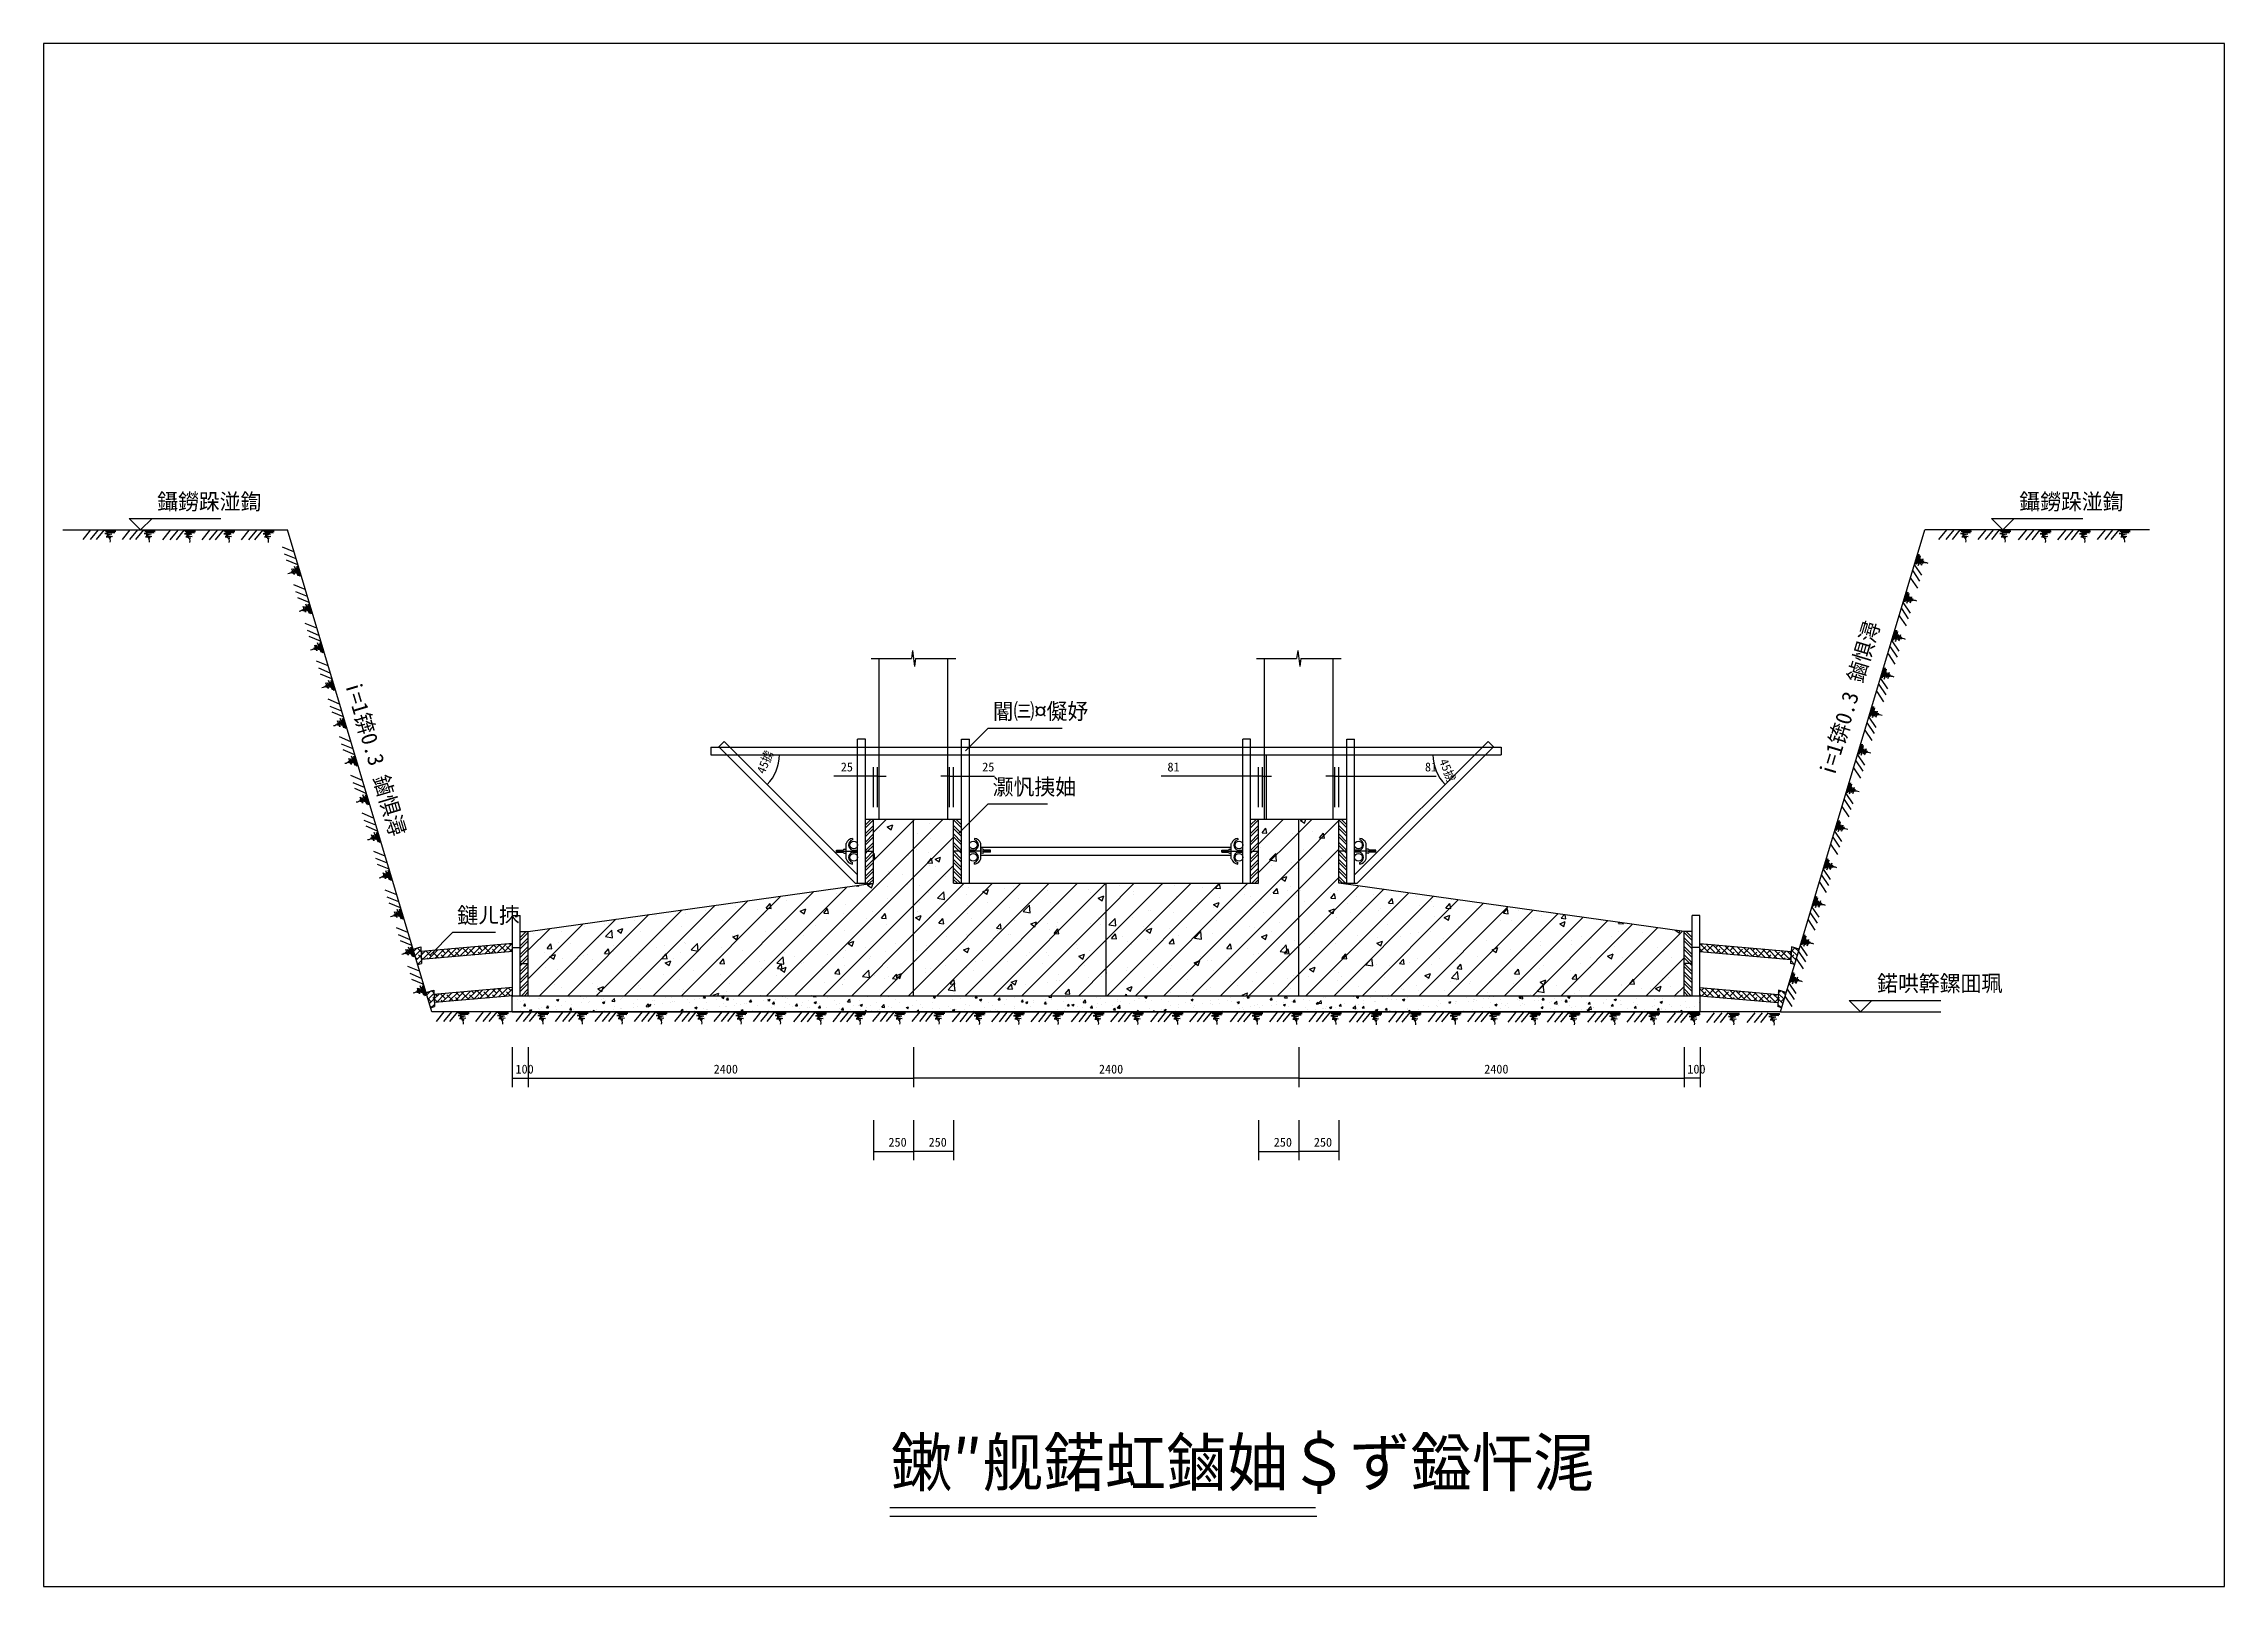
# Model space of a CAD drawing. Header units: metres. Extents: x 0 to 440, y 0 to 311.
import ezdxf

# ---------------------------------------------------------------- set-up
doc = ezdxf.new("R2010")
doc.units = ezdxf.units.M
doc.layers.add(' ', color=7, linetype='Continuous')
doc.layers.add('10', color=7, linetype='Continuous')

msp = doc.modelspace()

# ---------------------------------------------------------------- texts
at = {"layer": ' '}
for s, p in [('鑷鐒跺湴鍧', (22.92, 217.21)), ('鑷鐒跺湴鍧', (398.76, 217.21)), ('閽㈢¤儗妤', (191.56, 174.92)), ('灏忛挗妯', (191.56, 159.67)), ('鏈ㄦ拺', (83.48, 133.75)), ('鍩哄簳鏍囬珮', (370.06, 120.01))]:
    msp.add_text(s, height=3.24, dxfattribs=at).set_placement(p)
for rotation, p in [(73.3, (361.42, 163.21)), (286.7, (60.8, 181.94))]:
    msp.add_text('i=1锛0.3 鏀惧潯', height=3.24, rotation=rotation, dxfattribs=at).set_placement(p)
for rotation, p in [(67.5, (145.51, 163.75)), (292.5, (281.63, 166.5))]:
    msp.add_text('45掳', height=1.8, rotation=rotation).set_placement(p)
for s, height, p in [('25', 1.8, (160.9, 164.4)), ('25', 1.8, (189.44, 164.4)), ('81', 1.8, (226.83, 164.4)), ('81', 1.8, (278.8, 164.4)), ('100', 1.8, (95.24, 103.45)), ('2400', 1.8, (135.24, 103.45)), ('2400', 1.8, (213, 103.45)), ('2400', 1.8, (290.76, 103.45)), ('100', 1.8, (331.76, 103.45)), ('250', 1.8, (170.52, 88.7)), ('250', 1.8, (178.62, 88.7)), ('250', 1.8, (248.28, 88.7)), ('250', 1.8, (256.38, 88.7)), ('鏉″舰鍩虹鏀妯＄ず鎰忓浘', 9.5, (171, 20.24))]:
    msp.add_text(s, height=height).set_placement(p)

# ---------------------------------------------------------------- linework, layer by layer
at = {"layer": ' '}
for p, q in [((3.85, 213.11), (49.21, 213.11)), ((17.29, 215.4), (35.76, 215.4)), ((17.29, 215.4), (19.58, 213.11)), ((21.88, 215.4), (19.58, 213.11)), ((78.37, 115.91), (49.21, 213.11)), ((350.53, 115.91), (379.69, 213.11)), ((425.05, 213.11), (379.69, 213.11)), ((393.13, 215.4), (411.6, 215.4)), ((393.13, 215.4), (395.42, 213.11)), ((397.72, 215.4), (395.42, 213.11)), ((167.01, 187.19), (175.14, 187.19)), ((175.35, 188.81), (175.14, 187.19)), ((175.35, 188.81), (175.78, 185.57)), ((175.99, 187.19), (175.78, 185.57)), ((175.99, 187.19), (184.12, 187.19)), ((244.77, 187.19), (252.9, 187.19)), ((253.11, 188.81), (252.9, 187.19)), ((253.11, 188.81), (253.54, 185.57)), ((253.75, 187.19), (253.54, 185.57)), ((253.75, 187.19), (261.88, 187.19)), ((186.06, 168.53), (190.65, 173.11)), ((190.65, 173.11), (205.59, 173.11)), ((134.68, 169.3), (294.21, 169.3)), ((134.68, 169.3), (134.68, 167.75)), ((134.68, 167.75), (294.21, 167.75)), ((137.35, 170.45), (136.26, 169.35)), ((163.78, 141.83), (136.26, 169.35)), ((164.29, 143.51), (137.35, 170.45)), ((164.29, 141.83), (164.29, 170.92)), ((165.85, 170.92), (164.29, 170.92)), ((165.85, 141.83), (165.85, 170.92)), ((185.29, 141.83), (185.29, 170.92)), ((185.29, 170.92), (186.84, 170.92)), ((185.29, 154.79), (185.29, 167.75)), ((186.84, 141.83), (186.84, 170.92)), ((242.05, 141.83), (242.05, 170.92)), ((243.61, 170.92), (242.05, 170.92)), ((243.61, 141.83), (243.61, 170.92)), ((246.85, 154.79), (246.85, 167.75)), ((263.05, 141.83), (263.05, 170.92)), ((263.05, 170.92), (264.6, 170.92)), ((263.05, 154.79), (263.05, 167.75)), ((264.6, 141.83), (264.6, 170.92)), ((264.6, 143.51), (291.54, 170.45)), ((265.12, 141.83), (292.64, 169.35)), ((291.54, 170.45), (292.64, 169.35)), ((294.21, 169.3), (294.21, 167.75)), ((165.85, 141.83), (165.85, 154.79)), ((165.85, 154.79), (167.47, 154.79)), ((165.85, 154.71), (165.92, 154.79)), ((165.85, 153.6), (167.03, 154.79)), ((165.85, 152.99), (167.47, 154.61)), ((167.47, 141.83), (167.47, 154.79)), ((167.47, 154.79), (183.67, 154.79)), ((167.47, 152.16), (170.1, 154.79)), ((167.47, 146.43), (175.57, 154.53)), ((175.57, 128.87), (175.57, 154.79)), ((175.57, 119.15), (175.57, 154.79)), ((175.57, 154.53), (175.83, 154.79)), ((175.57, 148.8), (181.55, 154.79)), ((182.93, 154.41), (182.93, 154.41)), ((183.67, 141.83), (183.67, 154.79)), ((183.67, 154.79), (185.29, 154.79)), ((185.29, 152.99), (183.67, 154.61)), ((185.29, 153.6), (184.1, 154.79)), ((184.67, 151.89), (190.65, 157.86)), ((185.29, 154.71), (185.21, 154.79)), ((185.29, 141.83), (185.29, 154.79)), ((190.65, 157.86), (202.64, 157.86)), ((243.61, 141.83), (243.61, 154.79)), ((243.61, 154.79), (245.23, 154.79)), ((243.61, 154.71), (243.68, 154.79)), ((243.61, 153.6), (244.79, 154.79)), ((243.61, 152.99), (245.23, 154.61)), ((245.23, 141.83), (245.23, 154.79)), ((245.23, 154.79), (261.43, 154.79)), ((245.23, 149.73), (250.28, 154.79)), ((253.33, 119.15), (253.33, 154.79)), ((253.33, 152.1), (256.01, 154.79)), ((253.33, 146.38), (261.43, 154.48)), ((253.7, 154.53), (254.38, 154.79)), ((253.7, 154.53), (254.51, 153.98)), ((254.51, 153.98), (254.78, 154.79)), ((260.92, 154.67), (260.92, 154.67)), ((261.43, 141.83), (261.43, 154.79)), ((261.43, 154.79), (263.05, 154.79)), ((263.05, 152.99), (261.43, 154.61)), ((263.05, 153.6), (261.86, 154.79)), ((263.05, 154.71), (262.97, 154.79)), ((263.05, 141.83), (263.05, 154.79)), ((161.96, 146.75), (161.96, 149.86)), ((163.25, 150.9), (163.25, 150.61)), ((165.85, 151.88), (167.47, 153.5)), ((165.85, 151.28), (167.47, 152.9)), ((165.85, 150.16), (167.47, 151.78)), ((165.85, 149.56), (167.47, 151.18)), ((165.85, 148.45), (167.47, 150.07)), ((167.8, 152.27), (167.8, 152.27)), ((168.64, 152.53), (168.64, 152.53)), ((170.25, 153.19), (171.38, 153.63)), ((170.25, 153.19), (171.05, 152.65)), ((171.05, 152.65), (171.38, 153.63)), ((175.57, 143.07), (183.67, 151.17)), ((176.45, 151.9), (176.45, 151.9)), ((178.87, 153.87), (178.87, 153.87)), ((178.98, 150.78), (178.98, 150.78)), ((185.29, 151.88), (183.67, 153.5)), ((185.29, 151.28), (183.67, 152.9)), ((185.29, 150.16), (183.67, 151.78)), ((185.29, 149.56), (183.67, 151.18)), ((185.29, 148.45), (183.67, 150.07)), ((187.88, 150.9), (187.88, 150.61)), ((189.17, 146.75), (189.17, 149.86)), ((239.72, 146.75), (239.72, 149.86)), ((241.01, 150.9), (241.01, 150.61)), ((243.61, 151.88), (245.23, 153.5)), ((243.61, 151.28), (245.23, 152.9)), ((243.61, 150.16), (245.23, 151.78)), ((243.61, 149.56), (245.23, 151.18)), ((243.61, 148.45), (245.23, 150.07)), ((245.23, 144), (253.33, 152.1)), ((245.92, 152.04), (246.7, 152.97)), ((245.92, 152.04), (246.89, 151.95)), ((246.89, 151.95), (246.7, 152.97)), ((252.04, 151.85), (252.04, 151.85)), ((252.41, 150.83), (252.41, 150.83)), ((253.33, 150.17), (253.33, 150.17)), ((256.09, 152.38), (256.09, 152.38)), ((257.54, 151.02), (258.32, 151.95)), ((257.54, 151.02), (258.51, 150.94)), ((258.51, 150.94), (258.32, 151.95)), ((263.05, 151.88), (261.43, 153.5)), ((263.05, 151.28), (261.43, 152.9)), ((263.05, 150.16), (261.43, 151.78)), ((263.05, 149.56), (261.43, 151.18)), ((263.05, 148.45), (261.43, 150.07)), ((265.64, 150.9), (265.64, 150.61)), ((266.93, 146.75), (266.93, 149.86)), ((145.91, 119.15), (175.57, 148.8)), ((160.01, 148.11), (160.01, 148.5)), ((160.01, 148.5), (161.38, 148.5)), ((160.01, 148.45), (160.06, 148.5)), ((160.01, 148.31), (164.29, 148.31)), ((160.01, 148.11), (161.38, 148.11)), ((160.25, 148.11), (160.44, 148.31)), ((160.44, 148.31), (160.64, 148.5)), ((160.82, 148.11), (161.01, 148.31)), ((161.01, 148.31), (161.21, 148.5)), ((161.57, 148.7), (161.96, 148.7)), ((161.57, 148.31), (161.96, 148.31)), ((161.57, 147.92), (161.96, 147.92)), ((163.25, 148.5), (163.25, 148.11)), ((163.25, 148.5), (164.29, 148.5)), ((163.25, 148.26), (163.31, 148.31)), ((163.25, 148.11), (164.29, 148.11)), ((163.25, 145.72), (163.25, 146.01)), ((163.31, 148.31), (163.5, 148.5)), ((163.68, 148.11), (163.88, 148.31)), ((163.88, 148.31), (164.07, 148.5)), ((164.26, 148.11), (164.29, 148.15)), ((165.85, 148.31), (167.47, 148.31)), ((165.85, 148.31), (167.47, 148.31)), ((165.85, 147.84), (166.32, 148.31)), ((165.85, 146.73), (167.43, 148.31)), ((165.85, 146.12), (167.47, 147.74)), ((165.85, 145.01), (167.47, 146.63)), ((165.85, 144.4), (167.47, 146.02)), ((166.32, 148.31), (167.47, 149.46)), ((167.43, 148.31), (167.47, 148.35)), ((167.47, 147.72), (167.61, 147.9)), ((167.47, 146.91), (167.8, 146.88)), ((167.8, 146.88), (167.61, 147.9)), ((170.66, 149.64), (170.66, 149.64)), ((174.61, 147.48), (174.61, 147.48)), ((175.57, 137.35), (183.67, 145.45)), ((176.21, 148.71), (176.21, 148.71)), ((178.45, 145.95), (179.23, 146.88)), ((178.45, 145.95), (179.42, 145.87)), ((178.67, 148.02), (178.67, 148.02)), ((178.78, 145.39), (178.78, 145.39)), ((179.42, 145.87), (179.23, 146.88)), ((179.92, 146.67), (181.05, 147.11)), ((179.92, 146.67), (180.72, 146.13)), ((180.72, 146.13), (181.05, 147.11)), ((184.82, 148.31), (183.67, 149.46)), ((183.71, 148.31), (183.67, 148.35)), ((185.29, 148.31), (183.67, 148.31)), ((185.29, 146.12), (183.67, 147.74)), ((185.29, 145.01), (183.67, 146.63)), ((185.29, 144.4), (183.67, 146.02)), ((185.29, 146.73), (183.71, 148.31)), ((185.29, 147.84), (184.82, 148.31)), ((187.88, 148.5), (186.84, 148.5)), ((191.12, 148.31), (186.84, 148.31)), ((186.88, 148.11), (186.84, 148.15)), ((187.88, 148.11), (186.84, 148.11)), ((187.25, 148.31), (187.06, 148.5)), ((187.45, 148.11), (187.25, 148.31)), ((187.83, 148.31), (187.63, 148.5)), ((187.88, 148.26), (187.83, 148.31)), ((187.88, 148.5), (187.88, 148.11)), ((187.88, 145.72), (187.88, 146.01)), ((189.17, 149.09), (239.72, 149.09)), ((189.56, 148.7), (189.17, 148.7)), ((189.56, 148.31), (189.17, 148.31)), ((189.56, 147.92), (189.17, 147.92)), ((189.17, 147.53), (239.72, 147.53)), ((191.12, 148.5), (189.76, 148.5)), ((191.12, 148.11), (189.76, 148.11)), ((190.12, 148.31), (189.92, 148.5)), ((190.31, 148.11), (190.12, 148.31)), ((190.69, 148.31), (190.5, 148.5)), ((190.88, 148.11), (190.69, 148.31)), ((191.12, 148.45), (191.07, 148.5)), ((191.12, 148.11), (191.12, 148.5)), ((226.1, 119.15), (253.33, 146.38)), ((237.77, 148.11), (237.77, 148.5)), ((237.77, 148.5), (239.13, 148.5)), ((237.77, 148.45), (237.82, 148.5)), ((237.77, 148.31), (242.05, 148.31)), ((237.77, 148.11), (239.13, 148.11)), ((238.01, 148.11), (238.2, 148.31)), ((238.2, 148.31), (238.4, 148.5)), ((238.58, 148.11), (238.77, 148.31)), ((238.77, 148.31), (238.97, 148.5)), ((239.33, 148.7), (239.72, 148.7)), ((239.33, 148.31), (239.72, 148.31)), ((239.33, 147.92), (239.72, 147.92)), ((241.01, 148.5), (242.05, 148.5)), ((241.01, 148.5), (241.01, 148.11)), ((241.01, 148.26), (241.07, 148.31)), ((241.01, 148.11), (242.05, 148.11)), ((241.01, 145.72), (241.01, 146.01)), ((241.07, 148.31), (241.26, 148.5)), ((241.44, 148.11), (241.64, 148.31)), ((241.64, 148.31), (241.83, 148.5)), ((242.02, 148.11), (242.05, 148.15)), ((243.61, 148.31), (245.23, 148.31)), ((243.61, 148.31), (245.23, 148.31)), ((243.61, 147.84), (244.08, 148.31)), ((243.61, 146.73), (245.19, 148.31)), ((243.61, 146.12), (245.23, 147.74)), ((243.61, 145.01), (245.23, 146.63)), ((243.61, 144.4), (245.23, 146.02)), ((244.08, 148.31), (245.23, 149.46)), ((245.19, 148.31), (245.23, 148.35)), ((245.63, 148.98), (245.63, 148.98)), ((247.42, 146.54), (248.68, 147.86)), ((247.42, 146.54), (248.86, 146.32)), ((247.77, 145.46), (247.77, 145.46)), ((248.86, 146.32), (248.68, 147.86)), ((251.83, 145.99), (251.83, 145.99)), ((253.33, 140.65), (261.43, 148.75)), ((254.28, 148.61), (254.28, 148.61)), ((257.97, 146.8), (257.97, 146.8)), ((261.31, 145.82), (261.31, 145.82)), ((262.58, 148.31), (261.43, 149.46)), ((261.47, 148.31), (261.43, 148.35)), ((263.05, 148.31), (261.43, 148.31)), ((263.05, 146.12), (261.43, 147.74)), ((263.05, 145.01), (261.43, 146.63)), ((263.05, 144.4), (261.43, 146.02)), ((263.05, 146.73), (261.47, 148.31)), ((263.05, 147.84), (262.58, 148.31)), ((265.64, 148.5), (264.6, 148.5)), ((268.88, 148.31), (264.6, 148.31)), ((264.64, 148.11), (264.6, 148.15)), ((265.64, 148.11), (264.6, 148.11)), ((265.01, 148.31), (264.82, 148.5)), ((265.21, 148.11), (265.01, 148.31)), ((265.59, 148.31), (265.39, 148.5)), ((265.64, 148.26), (265.59, 148.31)), ((265.64, 148.5), (265.64, 148.11)), ((265.64, 145.72), (265.64, 146.01)), ((267.32, 148.7), (266.93, 148.7)), ((267.32, 148.31), (266.93, 148.31)), ((267.32, 147.92), (266.93, 147.92)), ((268.88, 148.5), (267.52, 148.5)), ((268.88, 148.11), (267.52, 148.11)), ((267.88, 148.31), (267.68, 148.5)), ((268.07, 148.11), (267.88, 148.31)), ((268.45, 148.31), (268.26, 148.5)), ((268.65, 148.11), (268.45, 148.31)), ((268.88, 148.45), (268.83, 148.5)), ((268.88, 148.11), (268.88, 148.5)), ((97.81, 132.11), (167.47, 141.83)), ((140.19, 119.15), (162.12, 141.08)), ((151.64, 119.15), (175.57, 143.07)), ((163.78, 141.83), (165.85, 141.83)), ((164.03, 141.35), (164.56, 141.27)), ((164.56, 141.27), (164.54, 141.42)), ((165.85, 143.29), (167.47, 144.91)), ((165.85, 142.68), (167.47, 144.3)), ((165.85, 141.83), (167.42, 141.82)), ((166.1, 141.83), (167.47, 143.19)), ((166.3, 141.45), (167.2, 141.79)), ((166.3, 141.45), (167.11, 140.9)), ((166.71, 141.83), (167.47, 142.59)), ((167.11, 140.9), (167.42, 141.82)), ((168.06, 141.81), (168.06, 141.81)), ((170.35, 141.09), (170.35, 141.09)), ((170.46, 144.25), (170.46, 144.25)), ((170.65, 143.53), (170.65, 143.53)), ((173.29, 143.62), (173.29, 143.62)), ((174.4, 141.63), (174.4, 141.63)), ((175.57, 131.62), (185.78, 141.83)), ((175.57, 125.89), (191.5, 141.83)), ((175.57, 120.16), (197.23, 141.83)), ((176.71, 141.45), (176.71, 141.45)), ((180.09, 145.15), (180.09, 145.15)), ((180.28, 119.15), (202.96, 141.83)), ((180.54, 142.43), (180.54, 142.43)), ((181.94, 143.26), (181.94, 143.26)), ((185.29, 143.29), (183.67, 144.91)), ((185.29, 142.68), (183.67, 144.3)), ((185.03, 141.83), (183.67, 143.19)), ((184.42, 141.83), (183.67, 142.59)), ((183.67, 141.83), (245.23, 141.83)), ((185.36, 141.08), (185.36, 141.08)), ((186.01, 119.15), (208.69, 141.83)), ((186.77, 141.03), (186.77, 141.03)), ((191.73, 119.15), (214.41, 141.83)), ((195.73, 141.1), (195.73, 141.1)), ((214.45, 119.15), (214.45, 141.83)), ((214.45, 136.13), (220.14, 141.83)), ((214.45, 130.41), (225.87, 141.83)), ((214.45, 124.68), (231.6, 141.83)), ((214.64, 119.15), (237.32, 141.83)), ((216.53, 141.8), (216.53, 141.8)), ((217.12, 141.42), (217.12, 141.42)), ((220.37, 119.15), (243.05, 141.83)), ((225.18, 141.43), (225.18, 141.43)), ((225.59, 141.83), (225.9, 141.8)), ((225.9, 141.8), (225.89, 141.83)), ((228.22, 141.39), (228.22, 141.39)), ((233.83, 141.07), (233.83, 141.07)), ((236.55, 140.87), (237.33, 141.8)), ((236.55, 140.87), (237.52, 140.78)), ((237.52, 140.78), (237.33, 141.8)), ((241.54, 141.83), (243.61, 141.83)), ((243.61, 143.29), (245.23, 144.91)), ((243.61, 142.68), (245.23, 144.3)), ((243.61, 141.83), (245.18, 141.82)), ((243.86, 141.83), (245.23, 143.19)), ((244.47, 141.83), (245.23, 142.59)), ((249.76, 142.78), (250.89, 143.21)), ((249.76, 142.78), (250.57, 142.24)), ((250.57, 142.24), (250.89, 143.21)), ((251.74, 141.17), (251.74, 141.17)), ((253.13, 144.78), (253.13, 144.78)), ((253.33, 134.92), (261.43, 143.02)), ((253.33, 129.19), (265.41, 141.27)), ((261.19, 142.79), (261.19, 142.79)), ((263.05, 143.29), (261.43, 144.91)), ((263.05, 142.68), (261.43, 144.3)), ((262.79, 141.83), (261.43, 143.19)), ((262.18, 141.83), (261.43, 142.59)), ((331.09, 132.11), (261.43, 141.83)), ((263.05, 141.83), (261.43, 141.83)), ((263.05, 141.83), (265.12, 141.83)), ((117.27, 119.15), (135.49, 137.37)), ((123, 119.15), (142.15, 138.3)), ((128.73, 119.15), (148.81, 139.22)), ((134.46, 119.15), (155.46, 140.15)), ((135.48, 136.85), (135.48, 136.85)), ((139.7, 137.06), (139.7, 137.06)), ((144.13, 136.49), (144.13, 136.49)), ((145.84, 136.82), (146.62, 137.75)), ((145.84, 136.82), (146.81, 136.73)), ((146.81, 136.73), (146.62, 137.75)), ((149.93, 138.4), (149.93, 138.4)), ((152.69, 136.22), (153.83, 136.66)), ((153.5, 135.68), (153.83, 136.66)), ((153.67, 136.6), (153.67, 136.6)), ((153.98, 138.94), (153.98, 138.94)), ((157.37, 119.15), (175.57, 137.35)), ((157.46, 135.8), (158.24, 136.73)), ((158.43, 135.71), (158.24, 136.73)), ((160.12, 139.75), (160.12, 139.75)), ((161.85, 137.64), (161.85, 137.64)), ((170.27, 138.86), (170.27, 138.86)), ((176.83, 137.86), (176.83, 137.86)), ((178.59, 140), (178.59, 140)), ((180.41, 138.81), (181.67, 140.12)), ((180.41, 138.81), (181.85, 138.58)), ((181.85, 138.58), (181.67, 140.12)), ((186.28, 139.48), (186.28, 139.48)), ((186.51, 137.39), (186.51, 137.39)), ((189.59, 140.15), (190.72, 140.58)), ((189.59, 140.15), (190.39, 139.61)), ((190.39, 139.6), (190.72, 140.58)), ((190.56, 137.93), (190.56, 137.93)), ((194, 140.72), (194, 140.72)), ((194.98, 136.86), (194.98, 136.86)), ((196.7, 138.73), (196.7, 138.73)), ((197.69, 136.13), (198.96, 137.44)), ((199.14, 135.9), (198.96, 137.44)), ((202.65, 140.35), (202.65, 140.35)), ((203.3, 138), (203.3, 138)), ((206.93, 140.08), (206.93, 140.08)), ((210.99, 140.61), (210.99, 140.61)), ((211.3, 139.99), (211.3, 139.99)), ((211.49, 139.03), (211.49, 139.03)), ((212.87, 138.85), (214, 139.29)), ((212.87, 138.85), (213.67, 138.31)), ((213.67, 138.31), (214, 139.29)), ((219.9, 140.25), (219.9, 140.25)), ((219.95, 139.62), (219.95, 139.62)), ((227.15, 136.91), (227.15, 136.91)), ((228.6, 139.26), (228.6, 139.26)), ((231.83, 119.15), (253.33, 140.65)), ((232.85, 137.92), (232.85, 137.92)), ((233.28, 137.72), (233.28, 137.72)), ((236.15, 137.55), (237.28, 137.99)), ((236.15, 137.55), (236.95, 137.01)), ((236.2, 137.03), (236.2, 137.03)), ((236.95, 137.01), (237.28, 137.99)), ((237.24, 138.89), (237.24, 138.89)), ((242.3, 139.55), (242.3, 139.55)), ((242.48, 140.7), (242.48, 140.7)), ((243.51, 139.07), (243.51, 139.07)), ((244.62, 138.25), (244.62, 138.25)), ((245.89, 138.53), (245.89, 138.53)), ((247.57, 139.6), (247.57, 139.6)), ((248.17, 139.85), (248.95, 140.78)), ((248.17, 139.85), (249.14, 139.77)), ((249.14, 139.77), (248.95, 140.78)), ((251.12, 140.34), (251.12, 140.34)), ((252.93, 139.39), (252.93, 139.39)), ((253.33, 123.47), (270.43, 140.57)), ((253.7, 140.41), (253.7, 140.41)), ((254.54, 138.16), (254.54, 138.16)), ((254.74, 119.15), (275.46, 139.87)), ((255.63, 137.61), (255.63, 137.61)), ((259.43, 136.26), (260.56, 136.69)), ((259.77, 139.97), (259.77, 139.97)), ((259.79, 138.84), (260.57, 139.77)), ((259.79, 138.84), (260.76, 138.75)), ((260.24, 135.71), (260.56, 136.69)), ((260.46, 119.15), (280.48, 139.17)), ((260.76, 138.75), (260.57, 139.77)), ((261.12, 140.42), (261.12, 140.42)), ((263.19, 137.79), (263.19, 137.79)), ((265.07, 139.23), (265.07, 139.23)), ((266.19, 119.15), (285.51, 138.47)), ((268.42, 139.61), (268.42, 139.61)), ((269.86, 136.71), (269.86, 136.71)), ((271.41, 137.82), (272.19, 138.75)), ((271.41, 137.82), (272.38, 137.73)), ((271.84, 137.43), (271.84, 137.43)), ((271.92, 119.15), (290.54, 137.77)), ((272.38, 137.73), (272.19, 138.75)), ((277.07, 139.24), (277.07, 139.24)), ((277.65, 137.39), (277.65, 137.39)), ((277.65, 119.15), (295.56, 137.06)), ((280.1, 138.06), (280.1, 138.06)), ((280.48, 137.06), (280.48, 137.06)), ((283.03, 136.8), (283.81, 137.73)), ((283.03, 136.8), (284, 136.72)), ((284, 136.72), (283.81, 137.73)), ((284.15, 138.59), (284.15, 138.59)), ((289.13, 136.7), (289.13, 136.7)), ((290.16, 136.81), (290.16, 136.81)), ((294.65, 135.79), (295.43, 136.72)), ((295.62, 135.7), (295.43, 136.72)), ((94.63, 119.15), (94.63, 135.35)), ((94.63, 135.35), (96.19, 135.35)), ((96.19, 119.15), (96.19, 135.35)), ((96.19, 119.15), (96.19, 132.11)), ((96.19, 132.11), (97.81, 132.11)), ((96.19, 132.03), (96.26, 132.11)), ((96.19, 130.92), (97.37, 132.11)), ((97.81, 122.59), (108.87, 133.65)), ((97.81, 128.32), (102.21, 132.72)), ((97.81, 119.15), (97.81, 132.11)), ((100.09, 119.15), (115.52, 134.58)), ((104.51, 132.18), (104.51, 132.18)), ((105.82, 119.15), (122.18, 135.51)), ((109.08, 133.03), (109.08, 133.03)), ((111.55, 119.15), (128.84, 136.44)), ((113.14, 133.56), (113.14, 133.56)), ((113.4, 131.07), (114.66, 132.39)), ((113.96, 133.8), (113.96, 133.8)), ((114.84, 130.85), (114.66, 132.39)), ((115.8, 132.29), (116.93, 132.73)), ((115.8, 132.29), (116.6, 131.75)), ((116.6, 131.75), (116.93, 132.73)), ((119.27, 134.37), (119.27, 134.37)), ((120.44, 132.07), (120.44, 132.07)), ((123.41, 135.42), (123.41, 135.42)), ((128.76, 133.21), (128.76, 133.21)), ((129.5, 135.72), (129.5, 135.72)), ((133.56, 136.25), (133.56, 136.25)), ((136.94, 134.25), (136.94, 134.25)), ((145.35, 135.46), (145.35, 135.46)), ((148.49, 133), (148.49, 133)), ((149.72, 132.55), (149.72, 132.55)), ((152.69, 136.22), (153.5, 135.68)), ((152.77, 136.12), (152.77, 136.12)), ((155.86, 133.36), (155.86, 133.36)), ((157.46, 135.8), (158.43, 135.72)), ((157.94, 134.62), (157.94, 134.62)), ((161.42, 135.76), (161.42, 135.76)), ((161.66, 132.25), (161.66, 132.25)), ((166.09, 134.7), (166.09, 134.7)), ((167.38, 136.24), (167.38, 136.24)), ((169.08, 134.78), (169.86, 135.71)), ((169.08, 134.78), (170.05, 134.7)), ((170.05, 134.7), (169.86, 135.71)), ((170.07, 135.39), (170.07, 135.39)), ((170.07, 133.46), (170.07, 133.46)), ((170.14, 135.24), (170.14, 135.24)), ((175.97, 134.92), (177.11, 135.36)), ((175.97, 134.92), (176.78, 134.38)), ((176.28, 136.05), (176.28, 136.05)), ((176.78, 134.38), (177.11, 135.36)), ((178.39, 134.6), (178.39, 134.6)), ((178.72, 135.02), (178.72, 135.02)), ((180.7, 133.77), (181.48, 134.7)), ((180.7, 133.77), (181.67, 133.68)), ((181.67, 133.68), (181.48, 134.7)), ((186.57, 135.64), (186.57, 135.64)), ((187.37, 134.66), (187.37, 134.66)), ((192.32, 132.75), (193.1, 133.68)), ((192.32, 132.75), (193.29, 132.67)), ((192.44, 132.34), (192.44, 132.34)), ((193.29, 132.67), (193.1, 133.68)), ((196.01, 134.29), (196.01, 134.29)), ((197.46, 119.15), (214.45, 136.13)), ((197.69, 136.13), (199.14, 135.9)), ((199.26, 133.63), (200.39, 134.06)), ((199.26, 133.63), (200.06, 133.08)), ((200.06, 133.08), (200.39, 134.06)), ((202.67, 133.69), (202.67, 133.69)), ((203.11, 132.6), (203.11, 132.6)), ((203.94, 131.73), (204.72, 132.66)), ((204.51, 133.06), (204.51, 133.06)), ((204.66, 133.93), (204.66, 133.93)), ((204.91, 131.65), (204.72, 132.66)), ((206.72, 134.23), (206.72, 134.23)), ((211.29, 133.64), (211.29, 133.64)), ((212.86, 135.03), (212.86, 135.03)), ((213.31, 133.56), (213.31, 133.56)), ((213.95, 134.68), (213.95, 134.68)), ((214.98, 133.45), (216.25, 134.76)), ((214.98, 133.45), (216.42, 133.22)), ((216.42, 133.22), (216.25, 134.76)), ((219.7, 134.85), (219.7, 134.85)), ((221.96, 133.2), (221.96, 133.2)), ((222.54, 132.33), (223.67, 132.76)), ((222.54, 132.33), (223.34, 131.79)), ((223.09, 136.38), (223.09, 136.38)), ((223.34, 131.79), (223.67, 132.76)), ((223.4, 136.3), (223.4, 136.3)), ((227.28, 132.75), (227.28, 132.75)), ((228.02, 136), (228.02, 136)), ((230.6, 132.83), (230.6, 132.83)), ((232.27, 130.76), (233.54, 132.08)), ((233.71, 130.54), (233.54, 132.08)), ((236.73, 134.37), (236.73, 134.37)), ((237.55, 119.15), (253.33, 134.92)), ((239.25, 132.68), (239.25, 132.68)), ((239.25, 132.47), (239.25, 132.47)), ((243.31, 133.21), (243.31, 133.21)), ((244.42, 132.85), (244.42, 132.85)), ((246.18, 135.99), (246.18, 135.99)), ((247.9, 132.1), (247.9, 132.1)), ((249.44, 134.02), (249.44, 134.02)), ((252.74, 133.99), (252.74, 133.99)), ((259.43, 136.26), (260.24, 135.71)), ((259.67, 135.37), (259.67, 135.37)), ((260.92, 135.03), (260.92, 135.03)), ((263.73, 135.9), (263.73, 135.9)), ((269.33, 136.25), (269.33, 136.25)), ((271.26, 133.56), (271.26, 133.56)), ((279.89, 132.2), (279.89, 132.2)), ((280.71, 135.19), (280.71, 135.19)), ((282.71, 134.96), (283.85, 135.39)), ((282.71, 134.96), (283.52, 134.42)), ((283.37, 119.15), (300.59, 136.36)), ((283.52, 134.42), (283.85, 135.39)), ((285.64, 133.03), (285.64, 133.03)), ((286.02, 133.01), (286.02, 133.01)), ((289.1, 119.15), (305.62, 135.66)), ((294.05, 134.25), (294.05, 134.25)), ((294.65, 135.79), (295.62, 135.7)), ((294.83, 119.15), (310.64, 134.96)), ((296.26, 134.36), (296.26, 134.36)), ((297.78, 136.33), (297.78, 136.33)), ((300.31, 134.89), (300.31, 134.89)), ((300.56, 119.15), (315.67, 134.26)), ((302.37, 135.39), (302.37, 135.39)), ((305.99, 133.66), (307.13, 134.1)), ((305.99, 133.66), (306.8, 133.12)), ((306.27, 134.77), (306.87, 135.49)), ((306.27, 134.77), (307.24, 134.68)), ((306.28, 119.15), (320.69, 133.56)), ((306.8, 133.12), (307.13, 134.1)), ((307.24, 134.68), (307.09, 135.46)), ((312.01, 119.15), (325.72, 132.86)), ((317.74, 119.15), (330.75, 132.16)), ((317.89, 133.75), (318.03, 133.93)), ((317.89, 133.75), (318.85, 133.67)), ((318.77, 132.25), (318.77, 132.25)), ((318.85, 133.67), (318.83, 133.82)), ((329.28, 132.36), (330.08, 131.82)), ((330.08, 131.82), (330.22, 132.23)), ((331.09, 119.15), (331.09, 132.11)), ((332.71, 132.11), (331.09, 132.11)), ((332.71, 130.92), (331.52, 132.11)), ((332.71, 132.03), (332.63, 132.11)), ((332.71, 119.15), (332.71, 135.35)), ((334.26, 135.35), (332.71, 135.35)), ((332.71, 119.15), (332.71, 132.11)), ((334.26, 119.15), (334.26, 135.35)), ((74.58, 128.53), (76.13, 129)), ((74.82, 128.24), (74.6, 128.45)), ((74.7, 128.12), (75.34, 128.76)), ((74.97, 127.24), (76.16, 128.43)), ((76.18, 128.03), (75.42, 128.78)), ((76.13, 129), (76.29, 125.66)), ((94.63, 129.68), (76.17, 128.07)), ((76.54, 127.67), (76.18, 128.03)), ((76.21, 127.34), (77.01, 128.14)), ((94.63, 128.05), (76.25, 126.45)), ((76.48, 126.47), (78.26, 128.25)), ((78.25, 127.09), (77.19, 128.16)), ((77.74, 126.58), (79.52, 128.36)), ((77.99, 127.36), (82.57, 131.94)), ((79.74, 126.75), (78.54, 127.95)), ((78.99, 126.69), (80.77, 128.47)), ((79.4, 128.24), (79.3, 128.34)), ((80.25, 126.8), (82.03, 128.58)), ((81.12, 127.67), (80.35, 128.43)), ((82.84, 127.09), (81.41, 128.52)), ((81.5, 126.91), (83.29, 128.69)), ((82.57, 131.94), (91.23, 131.94)), ((82.76, 127.02), (84.54, 128.8)), ((83.95, 127.12), (83.12, 127.95)), ((83.98, 128.24), (83.51, 128.71)), ((84.01, 127.13), (85.8, 128.91)), ((85.7, 127.67), (84.57, 128.8)), ((85.27, 127.24), (87.05, 129.02)), ((87.11, 127.4), (85.99, 128.53)), ((86.52, 127.35), (88.31, 129.13)), ((86.85, 128.81), (86.67, 128.98)), ((88.17, 127.49), (87.7, 127.95)), ((88.56, 128.24), (87.73, 129.08)), ((87.78, 127.46), (89.56, 129.24)), ((90.27, 127.67), (88.85, 129.1)), ((89.04, 127.57), (90.82, 129.35)), ((90.29, 127.68), (92.07, 129.46)), ((91.33, 127.77), (90.57, 128.53)), ((91.43, 128.81), (90.89, 129.35)), ((91.55, 127.78), (93.33, 129.57)), ((93.15, 128.24), (91.94, 129.45)), ((92.38, 127.86), (92.29, 127.95)), ((92.8, 127.89), (94.58, 129.68)), ((94.49, 128.04), (93.43, 129.1)), ((94.29, 129.38), (94.05, 129.63)), ((94.06, 128), (94.63, 128.58)), ((94.63, 128.87), (96.19, 128.87)), ((96.19, 130.31), (97.81, 131.93)), ((96.19, 129.2), (97.81, 130.82)), ((96.19, 128.6), (97.81, 130.22)), ((96.19, 127.48), (97.81, 129.1)), ((96.19, 126.88), (97.81, 128.5)), ((98.85, 131.68), (98.85, 131.68)), ((101.15, 127.86), (101.15, 127.86)), ((101.61, 128.7), (102.39, 129.63)), ((101.61, 128.7), (102.58, 128.61)), ((102.58, 128.61), (102.39, 129.63)), ((103.84, 129.82), (103.84, 129.82)), ((106.38, 129.67), (106.38, 129.67)), ((112.02, 130.86), (112.02, 130.86)), ((113.23, 127.68), (114.01, 128.61)), ((113.23, 127.68), (114.2, 127.6)), ((113.4, 131.07), (114.84, 130.85)), ((114.2, 127.6), (114.01, 128.61)), ((115.01, 127.98), (115.01, 127.98)), ((115.03, 129.3), (115.03, 129.3)), ((120.15, 128.13), (120.15, 128.13)), ((123.68, 128.94), (123.68, 128.94)), ((125.24, 129.33), (125.24, 129.33)), ((128.56, 127.82), (128.56, 127.82)), ((129.3, 129.86), (129.3, 129.86)), ((129.59, 129.75), (129.59, 129.75)), ((130.69, 128.39), (131.95, 129.71)), ((130.69, 128.39), (132.13, 128.17)), ((132.13, 128.17), (131.95, 129.71)), ((132.32, 128.57), (132.32, 128.57)), ((135.43, 130.67), (135.43, 130.67)), ((136.74, 128.86), (136.74, 128.86)), ((139.04, 131.37), (139.04, 131.37)), ((139.08, 131), (140.22, 131.43)), ((139.08, 131), (139.89, 130.45)), ((139.89, 130.45), (140.21, 131.43)), ((140.97, 128.21), (140.97, 128.21)), ((145.16, 130.07), (145.16, 130.07)), ((145.66, 132.02), (145.66, 132.02)), ((149.62, 127.84), (149.62, 127.84)), ((153.47, 131.21), (153.47, 131.21)), ((161.82, 128.31), (161.82, 128.31)), ((162.36, 129.7), (163.5, 130.13)), ((162.36, 129.7), (163.17, 129.16)), ((163.1, 119.15), (175.57, 131.62)), ((163.17, 129.15), (163.5, 130.13)), ((165.88, 128.85), (165.88, 128.85)), ((169.87, 128.07), (169.87, 128.07)), ((172.02, 129.66), (172.02, 129.66)), ((176.16, 128.19), (176.16, 128.19)), ((178.19, 129.21), (178.19, 129.21)), ((182.25, 131), (182.25, 131)), ((185.61, 129.82), (185.61, 129.82)), ((185.64, 128.4), (186.78, 128.84)), ((185.64, 128.4), (186.45, 127.86)), ((186.3, 131.54), (186.3, 131.54)), ((186.37, 130.25), (186.37, 130.25)), ((186.45, 127.86), (186.78, 128.84)), ((194.79, 131.46), (194.79, 131.46)), ((195.06, 131.44), (195.06, 131.44)), ((198.94, 127.88), (198.94, 127.88)), ((202.46, 127.84), (202.46, 127.84)), ((203.19, 119.15), (214.45, 130.41)), ((203.94, 131.73), (204.91, 131.65)), ((208.39, 129.5), (208.39, 129.5)), ((208.6, 128.64), (208.6, 128.64)), ((211.09, 128.25), (211.09, 128.25)), ((215.56, 130.72), (216.34, 131.65)), ((215.56, 130.72), (216.53, 130.63)), ((216.53, 130.63), (216.34, 131.65)), ((217.84, 131.12), (217.84, 131.12)), ((218.83, 129.99), (218.83, 129.99)), ((219.51, 129.46), (219.51, 129.46)), ((222.88, 130.52), (222.88, 130.52)), ((227.18, 129.7), (227.96, 130.63)), ((227.18, 129.7), (228.15, 129.62)), ((227.82, 130.6), (227.82, 130.6)), ((228.15, 129.62), (227.96, 130.63)), ((229.02, 131.33), (229.02, 131.33)), ((232.27, 130.76), (233.71, 130.54)), ((236.01, 131.64), (236.01, 131.64)), ((238.8, 128.68), (239.58, 129.61)), ((238.8, 128.68), (239.77, 128.6)), ((239.77, 128.6), (239.58, 129.61)), ((242.92, 128.7), (242.92, 128.7)), ((243.28, 119.15), (253.33, 129.19)), ((245.82, 131.03), (246.95, 131.47)), ((245.82, 131.03), (246.62, 130.49)), ((246.62, 130.49), (246.95, 131.47)), ((249.56, 128.08), (250.82, 129.4)), ((249.56, 128.08), (251, 127.86)), ((250.42, 127.67), (251.2, 128.6)), ((250.42, 127.67), (251.38, 127.58)), ((251, 127.86), (250.82, 129.4)), ((251.38, 127.58), (251.2, 128.6)), ((252.37, 130.32), (252.37, 130.32)), ((252.54, 128.6), (252.54, 128.6)), ((255.41, 128.98), (255.41, 128.98)), ((256.55, 131.74), (256.55, 131.74)), ((259.47, 129.51), (259.47, 129.51)), ((260.72, 129.64), (260.72, 129.64)), ((261.81, 131.94), (261.81, 131.94)), ((265.2, 131.37), (265.2, 131.37)), ((265.6, 130.32), (265.6, 130.32)), ((269.1, 129.73), (270.23, 130.17)), ((269.1, 129.73), (269.91, 129.19)), ((269.14, 130.85), (269.14, 130.85)), ((269.91, 129.19), (270.23, 130.17)), ((273.84, 131.01), (273.84, 131.01)), ((275.83, 131.67), (275.83, 131.67)), ((277.46, 131.99), (277.46, 131.99)), ((282.49, 130.64), (282.49, 130.64)), ((291.14, 130.27), (291.14, 130.27)), ((291.99, 127.97), (291.99, 127.97)), ((292.38, 128.44), (293.52, 128.87)), ((292.38, 128.44), (293.19, 127.89)), ((293.19, 127.89), (293.52, 128.87)), ((293.85, 128.85), (293.85, 128.85)), ((296.05, 128.5), (296.05, 128.5)), ((298.93, 128.76), (298.93, 128.76)), ((299.79, 129.91), (299.79, 129.91)), ((302.17, 129.99), (302.17, 129.99)), ((302.19, 129.31), (302.19, 129.31)), ((308.38, 130.38), (308.38, 130.38)), ((308.44, 129.54), (308.44, 129.54)), ((310.36, 131.03), (310.36, 131.03)), ((312.42, 130.65), (312.42, 130.65)), ((316.47, 131.19), (316.47, 131.19)), ((317.08, 129.18), (317.08, 129.18)), ((317.83, 132.01), (317.83, 132.01)), ((321.71, 128.45), (321.71, 128.45)), ((322.61, 132), (322.61, 132)), ((325.73, 128.81), (325.73, 128.81)), ((326.89, 127.99), (326.89, 127.99)), ((332.71, 130.31), (331.09, 131.93)), ((332.71, 129.2), (331.09, 130.82)), ((332.71, 128.6), (331.09, 130.22)), ((332.71, 127.48), (331.09, 129.1)), ((332.71, 126.88), (331.09, 128.5)), ((334.26, 128.87), (332.71, 128.87)), ((334.26, 129.68), (352.72, 128.07)), ((334.83, 128), (334.26, 128.58)), ((334.26, 128.05), (352.64, 126.45)), ((336.09, 127.89), (334.31, 129.68)), ((334.4, 128.04), (335.46, 129.1)), ((334.6, 129.38), (334.85, 129.63)), ((337.35, 127.78), (335.56, 129.57)), ((335.75, 128.24), (336.95, 129.45)), ((336.51, 127.86), (336.61, 127.95)), ((338.6, 127.68), (336.82, 129.46)), ((337.46, 128.81), (338.01, 129.35)), ((337.56, 127.77), (338.32, 128.53)), ((339.86, 127.57), (338.07, 129.35)), ((338.62, 127.67), (340.04, 129.1)), ((341.11, 127.46), (339.33, 129.24)), ((340.33, 128.24), (341.17, 129.08)), ((342.37, 127.35), (340.58, 129.13)), ((340.72, 127.49), (341.19, 127.95)), ((341.78, 127.4), (342.91, 128.53)), ((343.62, 127.24), (341.84, 129.02)), ((342.05, 128.81), (342.22, 128.98)), ((344.88, 127.13), (343.1, 128.91)), ((343.19, 127.67), (344.33, 128.8)), ((346.13, 127.02), (344.35, 128.8)), ((344.91, 128.24), (345.38, 128.71)), ((344.94, 127.12), (345.77, 127.95)), ((347.39, 126.91), (345.61, 128.69)), ((346.06, 127.09), (347.49, 128.52)), ((348.64, 126.8), (346.86, 128.58)), ((347.77, 127.67), (348.54, 128.43)), ((349.9, 126.69), (348.12, 128.47)), ((349.15, 126.75), (350.35, 127.95)), ((351.15, 126.58), (349.37, 128.36)), ((349.49, 128.24), (349.59, 128.34)), ((352.41, 126.47), (350.63, 128.25)), ((350.64, 127.09), (351.7, 128.16)), ((352.68, 127.34), (351.88, 128.14)), ((352.36, 127.67), (352.72, 128.03)), ((352.76, 129), (352.61, 125.66)), ((352.72, 128.03), (353.47, 128.78)), ((353.93, 127.24), (352.74, 128.43)), ((354.31, 128.53), (352.76, 129)), ((354.19, 128.12), (353.55, 128.76)), ((354.07, 128.24), (354.29, 128.45)), ((75.39, 126.52), (75.09, 126.82)), ((75.23, 126.36), (76.21, 127.34)), ((75.49, 125.48), (76.26, 126.24)), ((75.51, 125.43), (76.29, 125.66)), ((76.23, 126.83), (75.68, 127.38)), ((76.58, 126.48), (76.23, 126.83)), ((76.26, 125.65), (76.25, 125.66)), ((77.63, 126.57), (77.39, 126.81)), ((80.79, 126.84), (80.26, 127.38)), ((85.01, 127.21), (84.84, 127.38)), ((96.19, 125.77), (97.81, 127.39)), ((96.19, 125.63), (97.81, 125.63)), ((96.19, 125.63), (97.81, 125.63)), ((96.19, 125.16), (96.66, 125.63)), ((96.19, 124.05), (97.77, 125.63)), ((96.19, 123.44), (97.81, 125.06)), ((96.19, 122.33), (97.81, 123.95)), ((96.19, 121.72), (97.81, 123.34)), ((96.66, 125.63), (97.81, 126.78)), ((97.77, 125.63), (97.81, 125.67)), ((101.25, 124.89), (101.25, 124.89)), ((102.19, 127.07), (103.32, 127.5)), ((102.19, 127.07), (102.99, 126.53)), ((102.99, 126.52), (103.32, 127.5)), ((103.64, 124.43), (103.64, 124.43)), ((104.82, 126.64), (104.82, 126.64)), ((108.88, 127.17), (108.88, 127.17)), ((109.8, 127.49), (109.8, 127.49)), ((110.7, 126.51), (110.7, 126.51)), ((111.83, 125.46), (111.83, 125.46)), ((118.44, 127.13), (118.44, 127.13)), ((120.24, 126.68), (120.24, 126.68)), ((124.85, 126.66), (125.63, 127.59)), ((124.85, 126.66), (125.82, 126.58)), ((125.04, 123.47), (125.04, 123.47)), ((125.47, 125.77), (126.6, 126.21)), ((125.47, 125.77), (126.27, 125.23)), ((125.82, 126.58), (125.63, 127.59)), ((126.27, 125.23), (126.6, 126.21)), ((127.09, 126.76), (127.09, 126.76)), ((131.17, 124.28), (131.17, 124.28)), ((135.74, 126.4), (135.74, 126.4)), ((136.47, 125.65), (137.25, 126.58)), ((136.47, 125.65), (137.44, 125.56)), ((136.54, 123.46), (136.54, 123.46)), ((137.44, 125.56), (137.25, 126.58)), ((141.4, 125.63), (141.4, 125.63)), ((144.39, 126.03), (144.39, 126.03)), ((144.96, 124.68), (144.96, 124.68)), ((145.46, 126.16), (145.46, 126.16)), ((147.82, 123.33), (147.82, 123.33)), ((147.97, 125.71), (149.24, 127.02)), ((147.97, 125.71), (149.42, 125.49)), ((148.09, 124.63), (148.87, 125.56)), ((148.09, 124.63), (149.06, 124.55)), ((148.75, 124.47), (149.88, 124.91)), ((148.75, 124.47), (149.56, 123.93)), ((149.06, 124.55), (148.87, 125.56)), ((149.42, 125.49), (149.24, 127.02)), ((149.56, 123.93), (149.88, 124.91)), ((151.59, 126.97), (151.59, 126.97)), ((153.04, 125.67), (153.04, 125.67)), ((153.28, 125.82), (153.28, 125.82)), ((157.27, 124.95), (157.27, 124.95)), ((158.27, 127.48), (158.27, 127.48)), ((159.71, 123.61), (160.49, 124.55)), ((159.71, 123.61), (160.68, 123.53)), ((160.68, 123.53), (160.49, 124.54)), ((161.46, 126.86), (161.46, 126.86)), ((161.68, 125.3), (161.68, 125.3)), ((165.26, 123.03), (166.53, 124.34)), ((166.7, 122.8), (166.53, 124.34)), ((166.72, 126.57), (166.72, 126.57)), ((166.92, 127.11), (166.92, 127.11)), ((167.75, 123.27), (167.75, 123.27)), ((168.82, 119.15), (175.57, 125.89)), ((170.33, 124.94), (170.33, 124.94)), ((171.33, 122.6), (172.11, 123.53)), ((172.03, 123.18), (173.17, 123.61)), ((172.3, 122.51), (172.11, 123.53)), ((172.84, 122.63), (173.17, 123.61)), ((175.56, 126.75), (175.56, 126.75)), ((177.99, 124.61), (177.99, 124.61)), ((177.99, 123.82), (177.99, 123.82)), ((178.98, 124.57), (178.98, 124.57)), ((180.04, 124.64), (180.04, 124.64)), ((182.04, 125.15), (182.04, 125.15)), ((184.21, 126.38), (184.21, 126.38)), ((186.18, 124.85), (186.18, 124.85)), ((187.63, 124.21), (187.63, 124.21)), ((188.18, 125.96), (188.18, 125.96)), ((189.49, 126.26), (189.49, 126.26)), ((192.86, 126.02), (192.86, 126.02)), ((194.59, 126.07), (194.59, 126.07)), ((196.27, 123.84), (196.27, 123.84)), ((198.41, 127.3), (198.41, 127.3)), ((201.51, 125.65), (201.51, 125.65)), ((202.91, 127.21), (202.91, 127.21)), ((204.92, 123.47), (204.92, 123.47)), ((208.92, 119.15), (214.45, 124.68)), ((208.93, 127.1), (210.06, 127.54)), ((208.93, 127.1), (209.73, 126.56)), ((209.73, 126.56), (210.06, 127.54)), ((210.15, 125.28), (210.15, 125.28)), ((214.57, 123.83), (214.57, 123.83)), ((214.57, 123.6), (214.57, 123.6)), ((218.62, 124.14), (218.62, 124.14)), ((218.8, 124.92), (218.8, 124.92)), ((219.31, 124.07), (219.31, 124.07)), ((224.02, 125.46), (224.02, 125.46)), ((224.76, 124.94), (224.76, 124.94)), ((227.45, 124.55), (227.45, 124.55)), ((227.63, 125.21), (227.63, 125.21)), ((232.21, 125.81), (233.34, 126.24)), ((232.21, 125.81), (233.01, 125.26)), ((233.01, 125.26), (233.34, 126.24)), ((233.47, 127.08), (233.47, 127.08)), ((234.99, 126.29), (234.99, 126.29)), ((235.81, 126.25), (235.81, 126.25)), ((236.1, 124.19), (236.1, 124.19)), ((239.05, 126.82), (239.05, 126.82)), ((244.22, 127.46), (244.22, 127.46)), ((244.75, 123.82), (244.75, 123.82)), ((245.18, 127.63), (245.18, 127.63)), ((249.01, 119.15), (253.33, 123.47)), ((253.39, 123.46), (253.39, 123.46)), ((255.49, 124.51), (256.62, 124.94)), ((255.49, 124.51), (256.29, 123.97)), ((256.29, 123.97), (256.62, 124.94)), ((260.53, 124.25), (260.53, 124.25)), ((261.34, 123.93), (261.34, 123.93)), ((262.04, 126.65), (262.82, 127.58)), ((262.04, 126.65), (263, 126.57)), ((263, 126.57), (262.82, 127.58)), ((266.85, 125.4), (268.11, 126.72)), ((266.85, 125.4), (268.29, 125.18)), ((268.29, 125.18), (268.11, 126.72)), ((268.94, 125.46), (268.94, 125.46)), ((270.59, 123.9), (270.59, 123.9)), ((271.57, 125.28), (271.57, 125.28)), ((273.66, 125.63), (274.44, 126.56)), ((273.66, 125.63), (274.62, 125.55)), ((274.62, 125.55), (274.44, 126.56)), ((275.63, 125.81), (275.63, 125.81)), ((277.26, 126.6), (277.26, 126.6)), ((278.77, 123.21), (279.9, 123.65)), ((279.58, 122.67), (279.9, 123.65)), ((280.04, 125.52), (280.04, 125.52)), ((281.76, 126.62), (281.76, 126.62)), ((284.14, 122.72), (285.4, 124.03)), ((285.28, 124.62), (286.06, 125.55)), ((285.28, 124.62), (286.24, 124.53)), ((285.58, 122.5), (285.4, 124.03)), ((285.44, 127.64), (285.44, 127.64)), ((286.24, 124.53), (286.06, 125.55)), ((289.49, 127.14), (289.49, 127.14)), ((293.37, 123.58), (293.37, 123.58)), ((293.66, 123.46), (293.66, 123.46)), ((296.9, 123.6), (297.68, 124.53)), ((296.9, 123.6), (297.86, 123.52)), ((297.86, 123.52), (297.68, 124.53)), ((301.98, 124.6), (301.98, 124.6)), ((302.82, 125.21), (302.82, 125.21)), ((308.15, 124.27), (308.15, 124.27)), ((308.51, 122.58), (309.3, 123.51)), ((309.48, 122.5), (309.3, 123.51)), ((310.16, 125.64), (310.16, 125.64)), ((312.21, 124.8), (312.21, 124.8)), ((312.26, 126.83), (312.26, 126.83)), ((315.66, 127.14), (316.8, 127.57)), ((315.66, 127.14), (316.47, 126.6)), ((316.47, 126.6), (316.8, 127.57)), ((318.35, 125.61), (318.35, 125.61)), ((318.57, 126.85), (318.57, 126.85)), ((323.47, 119.15), (331.09, 126.77)), ((328.58, 126.95), (328.58, 126.95)), ((332.71, 125.77), (331.09, 127.39)), ((332.24, 125.63), (331.09, 126.78)), ((331.13, 125.63), (331.09, 125.67)), ((332.71, 125.63), (331.09, 125.63)), ((332.71, 125.63), (331.09, 125.63)), ((332.71, 123.44), (331.09, 125.06)), ((332.71, 122.33), (331.09, 123.95)), ((332.71, 121.72), (331.09, 123.34)), ((332.71, 124.05), (331.13, 125.63)), ((332.71, 125.16), (332.24, 125.63)), ((343.88, 127.21), (344.05, 127.38)), ((348.1, 126.84), (348.63, 127.38)), ((351.26, 126.57), (351.5, 126.81)), ((352.31, 126.48), (352.66, 126.83)), ((353.38, 125.43), (352.61, 125.66)), ((353.4, 125.48), (352.63, 126.24)), ((352.63, 125.65), (352.64, 125.66)), ((352.66, 126.83), (353.22, 127.38)), ((353.66, 126.36), (352.68, 127.34)), ((353.5, 126.52), (353.8, 126.82)), ((77.19, 119.83), (78.74, 120.29)), ((77.34, 119.31), (78.15, 120.12)), ((77.68, 119.65), (77.43, 119.9)), ((77.61, 118.43), (78.77, 119.59)), ((78.77, 119.71), (78.31, 120.16)), ((78.74, 120.29), (78.9, 116.96)), ((94.63, 120.78), (78.78, 119.39)), ((78.82, 118.5), (79.81, 119.48)), ((94.63, 119.15), (78.86, 117.77)), ((79.4, 119.07), (79.06, 119.42)), ((79.28, 117.81), (81.06, 119.59)), ((81.12, 118.5), (80.11, 119.51)), ((80.54, 117.92), (82.32, 119.7)), ((82.66, 118.11), (81.4, 119.36)), ((81.79, 118.03), (83.57, 119.81)), ((82.26, 119.65), (82.22, 119.69)), ((83.05, 118.14), (84.83, 119.92)), ((83.98, 119.07), (83.27, 119.79)), ((84.3, 118.25), (86.08, 120.03)), ((85.7, 118.5), (84.32, 119.88)), ((85.56, 118.36), (87.34, 120.14)), ((86.87, 118.47), (85.99, 119.36)), ((86.85, 119.65), (86.43, 120.06)), ((86.81, 118.47), (88.6, 120.25)), ((88.56, 119.07), (87.48, 120.15)), ((88.07, 118.58), (89.85, 120.36)), ((90.03, 118.75), (88.85, 119.93)), ((89.32, 118.69), (91.11, 120.47)), ((89.71, 120.22), (89.59, 120.34)), ((91.09, 118.84), (90.57, 119.36)), ((90.58, 118.8), (92.36, 120.58)), ((91.43, 119.65), (90.64, 120.43)), ((93.15, 119.07), (91.71, 120.51)), ((91.83, 118.91), (93.62, 120.69)), ((93.09, 119.02), (94.63, 120.56)), ((94.25, 119.12), (93.43, 119.93)), ((94.29, 120.22), (93.8, 120.71)), ((94.34, 119.13), (94.63, 119.41)), ((94.57, 119.15), (334.33, 119.15)), ((94.57, 115.91), (94.57, 119.15)), ((94.57, 118.96), (94.65, 119)), ((94.57, 118.75), (94.65, 119)), ((96.19, 120.61), (97.81, 122.23)), ((96.19, 120), (97.81, 121.62)), ((96.44, 119.15), (97.81, 120.51)), ((97.05, 119.15), (97.81, 119.91)), ((100.56, 120.25), (100.56, 120.25)), ((102.63, 119.04), (102.63, 119.04)), ((103.16, 121.43), (103.16, 121.43)), ((103.45, 119.03), (103.45, 119.03)), ((104.61, 120.78), (104.61, 120.78)), ((106.09, 118.89), (106.09, 118.89)), ((107.77, 119.12), (107.79, 119.15)), ((107.77, 119.12), (108.34, 119.03)), ((108.34, 119.03), (108.33, 119.15)), ((110.75, 121.59), (110.75, 121.59)), ((111.63, 120.07), (111.63, 120.07)), ((111.8, 121.07), (111.8, 121.07)), ((111.86, 120.55), (112.99, 120.98)), ((111.86, 120.55), (112.66, 120)), ((112.66, 120), (112.99, 120.98)), ((116.77, 118.89), (116.77, 118.89)), ((118.39, 119.1), (118.39, 119.1)), ((119.97, 119.13), (119.97, 119.13)), ((120.04, 121.29), (120.04, 121.29)), ((120.45, 120.7), (120.45, 120.7)), ((120.98, 122.94), (120.98, 122.94)), ((122.02, 119.03), (122.02, 119.03)), ((125.48, 118.89), (125.48, 118.89)), ((126.65, 118.88), (126.65, 118.88)), ((127.88, 119.15), (127.9, 119.14)), ((127.9, 119.14), (127.9, 119.15)), ((128.36, 122.43), (128.36, 122.43)), ((128.54, 119.15), (128.91, 119.12)), ((128.91, 119.12), (128.9, 119.15)), ((128.93, 120.09), (128.93, 120.09)), ((129.1, 120.34), (129.1, 120.34)), ((133.17, 118.74), (133.48, 119.12)), ((133.56, 118.71), (133.48, 119.11)), ((135.14, 119.25), (136.27, 119.68)), ((135.14, 119.25), (135.29, 119.15)), ((135.48, 119.02), (135.48, 119.02)), ((136.09, 119.15), (136.27, 119.68)), ((136.89, 118.84), (137.34, 119.01)), ((137.14, 119.24), (137.14, 119.24)), ((137.21, 118.62), (137.34, 119.01)), ((137.75, 119.97), (137.75, 119.97)), ((138.37, 121.71), (138.37, 121.71)), ((141.2, 119.77), (141.2, 119.77)), ((144.76, 119.28), (144.76, 119.28)), ((146.4, 119.61), (146.4, 119.61)), ((147.33, 120.58), (147.33, 120.58)), ((149.06, 118.9), (149.06, 118.9)), ((149.71, 118.89), (149.71, 118.89)), ((151.7, 119.77), (151.7, 119.77)), ((153.08, 120.43), (153.08, 120.43)), ((155.04, 119.24), (155.04, 119.24)), ((155.32, 119), (155.46, 119.15)), ((155.32, 119), (155.9, 118.91)), ((155.9, 118.91), (155.87, 119.15)), ((157.56, 121.92), (157.56, 121.92)), ((161.15, 121.39), (161.15, 121.39)), ((161.26, 121.46), (161.26, 121.46)), ((161.62, 122.46), (161.62, 122.46)), ((165.26, 123.03), (166.7, 122.8)), ((166.2, 118.96), (166.2, 118.96)), ((169.68, 122.68), (169.68, 122.68)), ((170.46, 118.96), (170.46, 118.96)), ((170.6, 123.02), (170.6, 123.02)), ((171.33, 122.6), (172.3, 122.51)), ((172.03, 123.18), (172.84, 122.63)), ((174.55, 119.15), (175.57, 120.16)), ((175.76, 119.1), (175.76, 119.1)), ((179.58, 118.85), (180.04, 119.02)), ((179.58, 118.85), (179.91, 118.63)), ((179.91, 118.63), (180.04, 119.02)), ((182.55, 120.35), (183.81, 121.66)), ((182.55, 120.35), (183.99, 120.12)), ((182.78, 119.1), (182.78, 119.1)), ((182.95, 121.58), (183.73, 122.51)), ((182.95, 121.58), (183.92, 121.5)), ((183.4, 119.14), (183.4, 119.15)), ((183.4, 119.14), (183.78, 119.11)), ((183.92, 121.5), (183.73, 122.51)), ((183.78, 119.11), (183.78, 119.15)), ((183.99, 120.12), (183.81, 121.66)), ((183.91, 119.57), (183.91, 119.57)), ((185.98, 119.46), (185.98, 119.46)), ((187.55, 118.88), (187.55, 118.88)), ((188.04, 118.74), (188.36, 119.11)), ((188.43, 118.7), (188.36, 119.11)), ((194.15, 120.91), (194.15, 120.91)), ((194.39, 120.68), (194.39, 120.68)), ((194.57, 120.56), (195.35, 121.5)), ((194.57, 120.56), (195.53, 120.48)), ((195.31, 121.88), (196.45, 122.31)), ((195.31, 121.88), (196.12, 121.34)), ((195.53, 120.48), (195.35, 121.49)), ((195.68, 120.59), (195.68, 120.59)), ((196.12, 121.34), (196.45, 122.31)), ((198.17, 119.13), (198.17, 119.13)), ((198.2, 121.45), (198.2, 121.45)), ((199.38, 119.13), (199.38, 119.13)), ((202.71, 121.82), (202.71, 121.82)), ((202.84, 118.98), (202.84, 118.98)), ((202.87, 118.88), (203.13, 119.15)), ((202.87, 118.88), (203.45, 118.79)), ((203.45, 118.79), (203.41, 119.15)), ((204.34, 122.25), (204.34, 122.25)), ((205.13, 122.21), (205.13, 122.21)), ((206.19, 119.55), (206.97, 120.48)), ((206.19, 119.55), (207.15, 119.46)), ((206.27, 119.01), (206.27, 119.01)), ((207.15, 119.46), (206.97, 120.48)), ((207.28, 119), (207.28, 119)), ((210.89, 122.85), (210.89, 122.85)), ((212.52, 118.86), (212.52, 118.86)), ((213.57, 123.11), (213.57, 123.11)), ((218.32, 119.15), (218.59, 119.46)), ((218.64, 119.15), (218.59, 119.46)), ((218.6, 120.58), (219.73, 121.02)), ((218.6, 120.58), (219.4, 120.04)), ((219.4, 120.04), (219.73, 121.02)), ((222.22, 122.74), (222.22, 122.74)), ((222.28, 118.86), (222.73, 119.04)), ((222.28, 118.86), (222.6, 118.65)), ((222.6, 118.65), (222.73, 119.04)), ((224.98, 119.14), (224.98, 119.14)), ((227.43, 119.82), (227.43, 119.82)), ((229.05, 118.96), (229.05, 118.96)), ((230.73, 119.9), (230.73, 119.9)), ((230.87, 122.38), (230.87, 122.38)), ((234.78, 120.43), (234.78, 120.43)), ((235.61, 120.85), (235.61, 120.85)), ((238.27, 119.14), (238.28, 119.15)), ((238.27, 119.14), (238.66, 119.1)), ((238.66, 119.1), (238.65, 119.15)), ((239.51, 122.01), (239.51, 122.01)), ((240.92, 121.24), (240.92, 121.24)), ((241.88, 119.28), (243.01, 119.72)), ((241.88, 119.28), (242.08, 119.15)), ((242.82, 119.15), (243.01, 119.72)), ((242.92, 118.73), (243.23, 119.1)), ((243.31, 118.7), (243.23, 119.1)), ((244.03, 122.07), (244.03, 122.07)), ((245.53, 119.03), (245.53, 119.03)), ((248.16, 121.65), (248.16, 121.65)), ((250.42, 118.75), (250.8, 119.15)), ((251, 118.66), (250.94, 119.15)), ((251.15, 122.59), (251.15, 122.59)), ((251.7, 120.65), (251.7, 120.65)), ((252.34, 123.21), (252.34, 123.21)), ((255.21, 123.12), (255.21, 123.12)), ((256.81, 121.28), (256.81, 121.28)), ((258.34, 118.87), (258.34, 118.87)), ((259.96, 119.09), (259.96, 119.09)), ((260.84, 119.07), (260.84, 119.07)), ((261.14, 122.28), (261.14, 122.28)), ((262.04, 123.09), (262.04, 123.09)), ((264.3, 118.92), (264.3, 118.92)), ((264.97, 118.88), (265.43, 119.05)), ((264.97, 118.88), (265.3, 118.66)), ((265.3, 118.66), (265.43, 119.05)), ((265.46, 120.92), (265.46, 120.92)), ((268.74, 120.07), (268.74, 120.07)), ((270.2, 118.91), (270.2, 118.91)), ((270.69, 122.73), (270.69, 122.73)), ((271.37, 119.42), (271.37, 119.42)), ((274.11, 120.55), (274.11, 120.55)), ((274.47, 120.34), (274.47, 120.34)), ((277.05, 119.01), (277.05, 119.01)), ((277.06, 121.21), (277.06, 121.21)), ((277.5, 120.23), (277.5, 120.23)), ((278.77, 123.21), (279.58, 122.67)), ((279.34, 122.36), (279.34, 122.36)), ((280.23, 119.06), (280.23, 119.06)), ((282.75, 120.19), (282.75, 120.19)), ((283.69, 118.91), (283.69, 118.91)), ((283.92, 121.96), (283.92, 121.96)), ((284.14, 122.72), (285.58, 122.5)), ((285.24, 122.25), (285.24, 122.25)), ((287.73, 121.58), (287.73, 121.58)), ((287.99, 122), (287.99, 122)), ((291.4, 119.82), (291.4, 119.82)), ((291.79, 122.11), (291.79, 122.11)), ((291.85, 118.93), (291.85, 118.93)), ((292.61, 118.94), (292.61, 118.94)), ((293.15, 119.13), (293.16, 119.15)), ((293.15, 119.13), (293.53, 119.1)), ((293.53, 119.1), (293.52, 119.15)), ((295.78, 119.14), (295.78, 119.14)), ((296.63, 121.63), (296.63, 121.63)), ((297.79, 118.73), (298.11, 119.1)), ((297.92, 122.92), (297.92, 122.92)), ((297.97, 118.63), (298.47, 119.15)), ((298.18, 118.69), (298.11, 119.1)), ((298.55, 118.54), (298.48, 119.15)), ((300.05, 119.45), (300.05, 119.45)), ((301.43, 120.04), (302.69, 121.35)), ((301.43, 120.04), (302.87, 119.81)), ((301.78, 119.21), (301.78, 119.21)), ((302.05, 121.91), (303.19, 122.35)), ((302.05, 121.91), (302.86, 121.37)), ((302.87, 119.81), (302.69, 121.35)), ((302.86, 121.37), (303.19, 122.35)), ((305.28, 121.27), (305.28, 121.27)), ((307.67, 118.89), (308.12, 119.07)), ((307.67, 118.89), (307.99, 118.67)), ((307.99, 118.67), (308.12, 119.07)), ((308.38, 119.03), (308.38, 119.03)), ((308.51, 122.58), (309.48, 122.5)), ((309, 119.54), (309, 119.54)), ((309.96, 120.25), (309.96, 120.25)), ((312.03, 118.95), (312.03, 118.95)), ((313.93, 120.9), (313.93, 120.9)), ((314.08, 119.22), (314.08, 119.22)), ((318.38, 121.46), (318.38, 121.46)), ((318.45, 121.16), (318.45, 121.16)), ((319.31, 119.14), (319.31, 119.14)), ((320.13, 121.57), (320.92, 122.5)), ((320.13, 121.57), (321.1, 121.48)), ((321.1, 121.48), (320.92, 122.5)), ((322.58, 120.53), (322.58, 120.53)), ((324.31, 120.56), (324.31, 120.56)), ((324.87, 119.1), (324.87, 119.1)), ((325.33, 120.62), (326.47, 121.05)), ((325.33, 120.62), (326.14, 120.07)), ((326.14, 120.07), (326.47, 121.05)), ((326.69, 122.6), (326.69, 122.6)), ((327.9, 122.78), (327.9, 122.78)), ((328.37, 121.1), (328.37, 121.1)), ((329.12, 118.87), (329.12, 118.87)), ((329.19, 119.15), (331.09, 121.04)), ((332.71, 120.61), (331.09, 122.23)), ((332.71, 120), (331.09, 121.62)), ((332.45, 119.15), (331.09, 120.51)), ((331.84, 119.15), (331.09, 119.91)), ((334.26, 120.78), (350.11, 119.39)), ((335.8, 119.02), (334.26, 120.56)), ((334.55, 119.13), (334.26, 119.41)), ((334.26, 119.15), (350.03, 117.77)), ((334.33, 115.91), (334.33, 119.15)), ((334.6, 120.22), (335.09, 120.71)), ((334.65, 119.12), (335.46, 119.93)), ((337.06, 118.91), (335.28, 120.69)), ((335.75, 119.07), (337.18, 120.51)), ((338.31, 118.8), (336.53, 120.58)), ((337.46, 119.65), (338.25, 120.43)), ((339.57, 118.69), (337.79, 120.47)), ((337.81, 118.84), (338.32, 119.36)), ((338.86, 118.75), (340.04, 119.93)), ((340.82, 118.58), (339.04, 120.36)), ((339.18, 120.22), (339.3, 120.34)), ((342.08, 118.47), (340.3, 120.25)), ((340.33, 119.07), (341.41, 120.15)), ((343.33, 118.36), (341.55, 120.14)), ((342.02, 118.47), (342.91, 119.36)), ((342.05, 119.65), (342.46, 120.06)), ((344.59, 118.25), (342.81, 120.03)), ((343.19, 118.5), (344.57, 119.88)), ((345.85, 118.14), (344.06, 119.92)), ((344.91, 119.07), (345.62, 119.79)), ((347.1, 118.03), (345.32, 119.81)), ((346.23, 118.11), (347.49, 119.36)), ((348.36, 117.92), (346.57, 119.7)), ((346.63, 119.65), (346.67, 119.69)), ((347.77, 118.5), (348.78, 119.51)), ((349.61, 117.81), (347.83, 119.59)), ((350.07, 118.5), (349.08, 119.48)), ((349.49, 119.07), (349.83, 119.42)), ((350.15, 120.29), (350, 116.96)), ((350.12, 119.71), (350.58, 120.16)), ((351.28, 118.43), (350.12, 119.59)), ((351.7, 119.83), (350.15, 120.29)), ((351.55, 119.31), (350.74, 120.12)), ((351.21, 119.65), (351.46, 119.9)), ((78.25, 117.93), (77.55, 118.64)), ((77.87, 117.55), (78.82, 118.5)), ((78.27, 116.77), (78.04, 117)), ((78.12, 116.72), (78.9, 116.96)), ((78.23, 116.76), (78.88, 117.41)), ((350.53, 115.91), (78.37, 115.91)), ((78.82, 118.5), (78.54, 118.79)), ((79.5, 117.83), (78.82, 118.5)), ((80.55, 117.92), (80.26, 118.22)), ((83.71, 118.2), (83.12, 118.79)), ((87.93, 118.57), (87.7, 118.79)), ((94.57, 115.91), (334.33, 115.91)), ((95.59, 118.43), (95.59, 118.43)), ((96.17, 118.03), (96.17, 118.03)), ((96.34, 116.2), (96.34, 116.2)), ((96.51, 116.76), (96.51, 116.76)), ((96.68, 115.93), (96.68, 115.93)), ((96.76, 118.09), (96.76, 118.09)), ((96.89, 117.12), (97.2, 117.49)), ((96.89, 117.12), (97.27, 117.09)), ((97.27, 117.09), (97.2, 117.49)), ((97.73, 116.6), (97.73, 116.6)), ((98.05, 118.75), (98.05, 118.75)), ((98.06, 116.21), (98.52, 116.39)), ((98.06, 116.21), (98.38, 116)), ((98.38, 115.99), (98.52, 116.39)), ((99.95, 118.67), (99.95, 118.67)), ((99.97, 116.61), (99.97, 116.61)), ((100.04, 116.42), (100.04, 116.42)), ((100.12, 118.58), (100.12, 118.58)), ((100.43, 116.74), (100.43, 116.74)), ((101.5, 117.25), (101.5, 117.25)), ((101.53, 116.71), (101.85, 117.09)), ((101.53, 116.71), (101.92, 116.68)), ((101.92, 116.68), (101.85, 117.09)), ((102.06, 116.95), (102.06, 116.95)), ((103.37, 116.88), (103.37, 116.88)), ((103.43, 116.47), (103.43, 116.47)), ((103.51, 118.3), (103.96, 118.48)), ((103.51, 118.3), (103.83, 118.09)), ((103.83, 118.08), (103.96, 118.48)), ((104.51, 117.27), (104.51, 117.27)), ((105.28, 117.9), (105.28, 117.9)), ((106.18, 116.31), (106.49, 116.68)), ((106.18, 116.31), (106.57, 116.27)), ((106.57, 116.27), (106.49, 116.68)), ((106.64, 117.29), (106.64, 117.29)), ((106.89, 116.32), (106.89, 116.32)), ((108.6, 117.81), (108.6, 117.81)), ((109.06, 118.55), (109.06, 118.55)), ((109.55, 118.75), (109.55, 118.75)), ((110.01, 117.78), (110.01, 117.78)), ((110.23, 118.02), (110.23, 118.02)), ((110.35, 116.18), (110.35, 116.18)), ((110.83, 115.91), (111.14, 116.27)), ((111.21, 115.91), (111.14, 116.27)), ((111.54, 116.28), (111.54, 116.28)), ((112.68, 118.35), (112.68, 118.35)), ((112.82, 117.78), (113.27, 117.96)), ((112.82, 117.78), (113.14, 117.57)), ((113.01, 118.6), (113.01, 118.6)), ((113.14, 117.57), (113.27, 117.96)), ((113.26, 116.08), (113.26, 116.08)), ((113.33, 118.23), (113.33, 118.23)), ((113.81, 116.03), (113.81, 116.03)), ((114.68, 118.05), (115.19, 118.58)), ((114.68, 118.05), (115.26, 117.96)), ((115.07, 116.33), (115.07, 116.33)), ((115.26, 117.96), (115.19, 118.58)), ((115.32, 116.93), (115.32, 116.93)), ((116.46, 118.45), (116.46, 118.45)), ((116.53, 116.49), (116.53, 116.49)), ((116.61, 118.65), (116.61, 118.65)), ((116.69, 116.54), (116.69, 116.54)), ((119.1, 117.58), (119.1, 117.58)), ((119.14, 116.87), (119.14, 116.87)), ((119.89, 116.98), (119.89, 116.98)), ((119.92, 118.31), (119.92, 118.31)), ((121.6, 116.98), (122.1, 117.5)), ((121.6, 116.98), (122.18, 116.89)), ((122.18, 116.89), (122.1, 117.5)), ((122.13, 117.26), (122.59, 117.44)), ((122.13, 117.26), (122.45, 117.05)), ((122.45, 117.05), (122.59, 117.44)), ((122.88, 118.23), (122.88, 118.23)), ((123.22, 117.43), (123.22, 117.43)), ((123.24, 117.41), (123.24, 117.41)), ((123.38, 118.16), (123.38, 118.16)), ((124.86, 117.62), (124.86, 117.62)), ((126.5, 117.85), (126.5, 117.85)), ((126.84, 118.01), (126.84, 118.01)), ((127.31, 117.94), (127.31, 117.94)), ((128.52, 115.91), (129.02, 116.43)), ((128.93, 118.74), (128.93, 118.74)), ((129.08, 115.91), (129.02, 116.43)), ((129.7, 115.93), (129.7, 115.93)), ((129.78, 116.18), (129.78, 116.18)), ((129.86, 118.33), (129.86, 118.33)), ((130.3, 117.87), (130.3, 117.87)), ((131.32, 116.14), (131.32, 116.14)), ((131.41, 118.48), (131.41, 118.48)), ((131.44, 116.75), (131.9, 116.92)), ((131.44, 116.75), (131.77, 116.53)), ((131.77, 116.53), (131.9, 116.92)), ((132.39, 118.59), (132.39, 118.59)), ((133.03, 118.69), (133.03, 118.69)), ((133.11, 116.63), (133.11, 116.63)), ((133.17, 118.74), (133.56, 118.71)), ((133.19, 118.79), (133.19, 118.79)), ((133.76, 117.72), (133.76, 117.72)), ((133.78, 116.46), (133.78, 116.46)), ((133.94, 116.31), (133.94, 116.31)), ((135.85, 118.45), (135.85, 118.45)), ((136.38, 117.05), (136.38, 117.05)), ((136.89, 118.84), (137.21, 118.62)), ((137.22, 117.58), (137.22, 117.58)), ((137.72, 116.96), (137.72, 116.96)), ((137.82, 118.34), (138.13, 118.71)), ((137.82, 118.34), (138.2, 118.3)), ((137.87, 117), (137.87, 117)), ((138.2, 118.3), (138.13, 118.71)), ((139.31, 118.3), (139.31, 118.3)), ((139.49, 117.21), (139.49, 117.21)), ((139.75, 117.53), (139.75, 117.53)), ((140.68, 117.43), (140.68, 117.43)), ((140.76, 116.23), (141.21, 116.4)), ((140.76, 116.23), (141.08, 116.01)), ((141.08, 116.01), (141.21, 116.4)), ((141.5, 117.6), (141.5, 117.6)), ((141.95, 117.54), (141.95, 117.54)), ((142.46, 117.93), (142.78, 118.3)), ((142.46, 117.93), (142.85, 117.9)), ((142.77, 118.15), (142.77, 118.15)), ((142.85, 117.9), (142.78, 118.3)), ((143.06, 116.18), (143.06, 116.18)), ((143.07, 117.99), (143.07, 117.99)), ((144.14, 117.28), (144.14, 117.28)), ((145.28, 118.25), (145.28, 118.25)), ((146.04, 118.08), (146.04, 118.08)), ((146.2, 118.32), (146.66, 118.49)), ((146.2, 118.32), (146.52, 118.1)), ((146.23, 118.01), (146.23, 118.01)), ((146.27, 116.25), (146.27, 116.25)), ((146.35, 118.4), (146.35, 118.4)), ((146.52, 118.1), (146.66, 118.49)), ((146.83, 116.83), (146.83, 116.83)), ((147.11, 117.52), (147.42, 117.9)), ((147.11, 117.52), (147.5, 117.49)), ((147.5, 117.49), (147.42, 117.89)), ((147.6, 117.14), (147.6, 117.14)), ((147.66, 118.29), (147.66, 118.29)), ((148.41, 116.06), (148.41, 116.06)), ((149.63, 116.73), (149.63, 116.73)), ((149.69, 117.86), (149.69, 117.86)), ((150.11, 118.61), (150.11, 118.61)), ((150.61, 117.48), (150.61, 117.48)), ((151.06, 116.99), (151.06, 116.99)), ((151.76, 117.12), (152.07, 117.49)), ((151.76, 117.12), (152.15, 117.08)), ((152.15, 117.08), (152.07, 117.49)), ((152.5, 116.6), (152.5, 116.6)), ((152.96, 117.19), (152.96, 117.19)), ((153.15, 117.72), (153.15, 117.72)), ((154.12, 116.81), (154.12, 116.81)), ((154.39, 118.13), (154.39, 118.13)), ((154.52, 116.85), (154.52, 116.85)), ((155.51, 117.8), (155.97, 117.97)), ((155.51, 117.8), (155.84, 117.58)), ((155.84, 117.58), (155.97, 117.97)), ((156.23, 117.6), (156.23, 117.6)), ((156.41, 116.71), (156.72, 117.08)), ((156.41, 116.71), (156.8, 116.68)), ((156.58, 117.13), (156.58, 117.13)), ((156.61, 117.57), (156.61, 117.57)), ((156.8, 116.68), (156.72, 117.08)), ((157.97, 116.7), (157.97, 116.7)), ((158.17, 118.78), (158.17, 118.78)), ((159.52, 115.93), (159.52, 115.93)), ((159.6, 118.09), (159.6, 118.09)), ((160.07, 117.42), (160.07, 117.42)), ((160.65, 116.51), (160.65, 116.51)), ((160.67, 117.67), (160.67, 117.67)), ((161.06, 116.3), (161.37, 116.68)), ((161.06, 116.3), (161.44, 116.27)), ((161.44, 116.27), (161.37, 116.68)), ((161.43, 116.55), (161.43, 116.55)), ((162.24, 117.93), (162.74, 118.45)), ((162.24, 117.93), (162.81, 117.84)), ((162.29, 117.88), (162.29, 117.88)), ((162.81, 117.84), (162.74, 118.45)), ((162.85, 116.39), (162.85, 116.39)), ((162.93, 118.55), (162.93, 118.55)), ((163.53, 117.28), (163.53, 117.28)), ((164.43, 117.16), (164.43, 117.16)), ((164.75, 118.21), (164.75, 118.21)), ((164.83, 117.28), (165.28, 117.45)), ((164.83, 117.28), (165.15, 117.06)), ((164.89, 116.41), (164.89, 116.41)), ((165.15, 117.06), (165.28, 117.45)), ((165.71, 115.91), (166.02, 116.27)), ((166.08, 115.91), (166.02, 116.27)), ((166.12, 116.8), (166.12, 116.8)), ((166.99, 117.13), (166.99, 117.13)), ((167.14, 116.19), (167.14, 116.19)), ((168.2, 117.81), (168.2, 117.81)), ((168.35, 116.26), (168.35, 116.26)), ((168.76, 116.4), (168.76, 116.4)), ((168.84, 118.75), (168.84, 118.75)), ((169.15, 116.85), (169.66, 117.38)), ((169.15, 116.85), (169.73, 116.77)), ((169.49, 117.29), (169.49, 117.29)), ((169.73, 116.77), (169.66, 117.38)), ((170.44, 116.99), (170.44, 116.99)), ((171.21, 116.73), (171.21, 116.73)), ((171.81, 116.11), (171.81, 116.11)), ((171.98, 118.46), (171.98, 118.46)), ((172.81, 117.75), (172.81, 117.75)), ((173.9, 116.84), (173.9, 116.84)), ((174.14, 116.76), (174.59, 116.93)), ((174.14, 116.76), (174.46, 116.54)), ((174.46, 116.54), (174.59, 116.93)), ((175.27, 115.97), (175.27, 115.97)), ((175.3, 117.27), (175.3, 117.27)), ((176.01, 116), (176.01, 116)), ((176.09, 118.16), (176.09, 118.16)), ((176.19, 115.91), (176.57, 116.31)), ((176.62, 115.91), (176.57, 116.31)), ((176.93, 117.48), (176.93, 117.48)), ((177.36, 116.69), (177.36, 116.69)), ((179.37, 116.49), (179.37, 116.49)), ((179.38, 117.8), (179.38, 117.8)), ((179.45, 118.65), (179.45, 118.65)), ((180.82, 116.55), (180.82, 116.55)), ((182.7, 116.95), (182.7, 116.95)), ((183.05, 116.53), (183.05, 116.53)), ((183.39, 116), (183.39, 116)), ((183.45, 116.24), (183.91, 116.42)), ((183.45, 116.24), (183.77, 116.02)), ((183.47, 118.34), (183.47, 118.34)), ((183.77, 116.02), (183.91, 116.41)), ((184.28, 116.4), (184.28, 116.4)), ((185.1, 118.56), (185.1, 118.56)), ((185.85, 116.32), (185.85, 116.32)), ((185.97, 117.36), (185.97, 117.36)), ((186.83, 117.18), (186.83, 117.18)), ((187.74, 116.25), (187.74, 116.25)), ((188.04, 118.74), (188.43, 118.7)), ((188.9, 118.33), (189.35, 118.51)), ((188.9, 118.33), (189.22, 118.11)), ((189.22, 118.11), (189.35, 118.5)), ((189.34, 117.85), (189.34, 117.85)), ((189.94, 116.86), (189.94, 116.86)), ((190.61, 117.83), (190.61, 117.83)), ((191.2, 116.11), (191.2, 116.11)), ((191.56, 117.08), (191.56, 117.08)), ((192.16, 116.41), (192.16, 116.41)), ((192.59, 116.15), (192.59, 116.15)), ((192.67, 118.3), (192.67, 118.3)), ((192.69, 118.33), (193, 118.7)), ((192.69, 118.33), (193.08, 118.3)), ((193.08, 118.3), (193, 118.7)), ((194.01, 117.4), (194.01, 117.4)), ((194.39, 118.48), (194.39, 118.48)), ((194.66, 115.96), (194.66, 115.96)), ((195.86, 116.56), (195.86, 116.56)), ((195.94, 118.72), (195.94, 118.72)), ((195.94, 117.06), (195.94, 117.06)), ((197.34, 117.92), (197.65, 118.3)), ((197.34, 117.92), (197.73, 117.89)), ((197.73, 117.89), (197.65, 118.3)), ((198.11, 117.94), (198.11, 117.94)), ((198.21, 117.81), (198.66, 117.99)), ((198.21, 117.81), (198.53, 117.59)), ((198.53, 117.59), (198.66, 117.99)), ((199.23, 117.05), (199.23, 117.05)), ((199.72, 117.71), (199.72, 117.71)), ((199.73, 118.15), (199.73, 118.15)), ((200.48, 115.92), (200.48, 115.92)), ((201.99, 117.52), (202.3, 117.89)), ((201.99, 117.52), (202.38, 117.48)), ((202.18, 118.47), (202.18, 118.47)), ((202.38, 117.48), (202.3, 117.89)), ((202.55, 117.5), (202.55, 117.5)), ((203.5, 118.36), (203.5, 118.36)), ((204.57, 116.46), (204.57, 116.46)), ((205.83, 117.92), (205.83, 117.92)), ((205.98, 116.09), (205.98, 116.09)), ((206.19, 116.67), (206.19, 116.67)), ((206.3, 118.83), (206.3, 118.83)), ((206.64, 117.11), (206.95, 117.48)), ((206.64, 117.11), (207.02, 117.08)), ((207.02, 117.08), (206.95, 117.48)), ((207.52, 117.29), (207.98, 117.47)), ((207.52, 117.29), (207.84, 117.08)), ((207.84, 117.08), (207.98, 117.47)), ((208.65, 116.99), (208.65, 116.99)), ((209.11, 116.25), (209.11, 116.25)), ((209.19, 118.4), (209.19, 118.4)), ((209.75, 116.74), (209.75, 116.74)), ((209.76, 118.69), (209.76, 118.69)), ((209.79, 117.8), (210.29, 118.33)), ((209.79, 117.8), (210.36, 117.71)), ((210.36, 117.71), (210.29, 118.33)), ((211.28, 116.7), (211.6, 117.08)), ((211.28, 116.7), (211.67, 116.67)), ((211.67, 116.67), (211.6, 117.08)), ((212.44, 116.7), (212.44, 116.7)), ((212.74, 117.53), (212.74, 117.53)), ((213.22, 118.54), (213.22, 118.54)), ((213.53, 117.39), (213.53, 117.39)), ((214.36, 117.75), (214.36, 117.75)), ((215.71, 117.12), (215.71, 117.12)), ((215.93, 116.3), (216.24, 116.67)), ((215.93, 116.3), (216.32, 116.26)), ((216.32, 116.26), (216.24, 116.67)), ((216.68, 118.4), (216.68, 118.4)), ((216.7, 116.73), (217.21, 117.26)), ((216.7, 116.73), (217.28, 116.64)), ((216.82, 118.07), (216.82, 118.07)), ((216.83, 116.77), (217.29, 116.95)), ((216.83, 116.77), (217.16, 116.56)), ((217.16, 116.56), (217.29, 116.95)), ((217.28, 116.64), (217.21, 117.26)), ((217.31, 118.03), (217.31, 118.03)), ((219.08, 117.6), (219.08, 117.6)), ((219.2, 116.05), (219.2, 116.05)), ((220.13, 118.25), (220.13, 118.25)), ((220.59, 115.91), (220.89, 116.26)), ((220.83, 116.27), (220.83, 116.27)), ((220.96, 115.91), (220.89, 116.26)), ((220.91, 118.61), (220.91, 118.61)), ((221.09, 118.68), (221.09, 118.68)), ((222.41, 118.06), (222.41, 118.06)), ((222.53, 118.82), (222.53, 118.82)), ((223.28, 116.59), (223.28, 116.59)), ((223.59, 118.1), (223.59, 118.1)), ((223.86, 115.91), (224.12, 116.18)), ((224.15, 115.91), (224.12, 116.18)), ((225.6, 116.32), (225.6, 116.32)), ((225.68, 118.47), (225.68, 118.47)), ((226.15, 116.26), (226.6, 116.43)), ((226.15, 116.26), (226.47, 116.04)), ((226.47, 116.04), (226.6, 116.43)), ((227.05, 117.96), (227.05, 117.96)), ((227.37, 117.13), (227.37, 117.13)), ((228.38, 116.11), (228.38, 116.11)), ((228.97, 116.8), (228.97, 116.8)), ((228.99, 117.34), (228.99, 117.34)), ((230.51, 117.81), (230.51, 117.81)), ((231.45, 117.66), (231.45, 117.66)), ((231.59, 118.35), (232.05, 118.52)), ((231.59, 118.35), (231.91, 118.13)), ((231.91, 118.13), (232.05, 118.52)), ((232.16, 116.76), (232.16, 116.76)), ((232.29, 117.26), (232.29, 117.26)), ((233.97, 117.67), (233.97, 117.67)), ((235.54, 118.2), (235.54, 118.2)), ((235.57, 117.67), (235.57, 117.67)), ((235.91, 115.91), (235.91, 115.91)), ((235.91, 115.91), (235.91, 115.91)), ((235.94, 117.41), (235.94, 117.41)), ((237.16, 118.42), (237.16, 118.42)), ((237.43, 117.52), (237.43, 117.52)), ((237.49, 115.99), (237.49, 115.99)), ((237.91, 116.18), (237.91, 116.18)), ((238.85, 116), (238.85, 116)), ((238.93, 118.16), (238.93, 118.16)), ((239.62, 118.74), (239.62, 118.74)), ((239.72, 118.06), (239.72, 118.06)), ((240.89, 117.37), (240.89, 117.37)), ((240.9, 117.83), (241.36, 118)), ((240.9, 117.83), (241.23, 117.61)), ((241.23, 117.61), (241.36, 118)), ((241.27, 116.64), (241.27, 116.64)), ((242.01, 116.72), (242.01, 116.72)), ((242.18, 116.46), (242.18, 116.46)), ((242.26, 118.62), (242.26, 118.62)), ((242.92, 118.73), (243.31, 118.7)), ((243.5, 118.71), (243.5, 118.71)), ((243.63, 116.94), (243.63, 116.94)), ((244.35, 117.23), (244.35, 117.23)), ((245.05, 117.29), (245.05, 117.29)), ((245.45, 116.87), (245.45, 116.87)), ((246.08, 117.26), (246.08, 117.26)), ((247.57, 118.33), (247.88, 118.7)), ((247.57, 118.33), (247.95, 118.29)), ((247.81, 117.08), (247.81, 117.08)), ((247.95, 118.29), (247.88, 118.7)), ((248.82, 117.36), (248.82, 117.36)), ((248.83, 117.93), (248.83, 117.93)), ((250.17, 117.8), (250.17, 117.8)), ((250.22, 117.31), (250.67, 117.48)), ((250.22, 117.31), (250.54, 117.09)), ((250.42, 118.75), (251, 118.66)), ((250.54, 117.09), (250.67, 117.48)), ((251.27, 116.93), (251.27, 116.93)), ((251.8, 118.01), (251.8, 118.01)), ((252.15, 117.82), (252.15, 117.82)), ((252.21, 117.92), (252.53, 118.29)), ((252.21, 117.92), (252.6, 117.88)), ((252.6, 117.88), (252.53, 118.29)), ((252.61, 118.58), (252.61, 118.58)), ((254.25, 118.33), (254.25, 118.33)), ((254.73, 116.79), (254.73, 116.79)), ((255.08, 116.31), (255.08, 116.31)), ((255.34, 116.07), (255.34, 116.07)), ((255.42, 118.23), (255.42, 118.23)), ((256.64, 116.32), (256.64, 116.32)), ((256.86, 117.51), (257.18, 117.88)), ((256.86, 117.51), (257.25, 117.48)), ((257.25, 117.48), (257.17, 117.88)), ((257.34, 117.68), (257.84, 118.21)), ((257.34, 117.68), (257.91, 117.59)), ((257.91, 117.59), (257.84, 118.21)), ((258.19, 116.64), (258.19, 116.64)), ((258.26, 116.53), (258.26, 116.53)), ((258.71, 116.56), (258.71, 116.56)), ((258.79, 118.72), (258.79, 118.72)), ((258.86, 116.96), (258.86, 116.96)), ((259.53, 116.79), (259.98, 116.96)), ((259.53, 116.79), (259.85, 116.57)), ((259.85, 116.57), (259.98, 116.96)), ((260.71, 116.85), (260.71, 116.85)), ((261.51, 117.11), (261.82, 117.48)), ((261.51, 117.11), (261.9, 117.07)), ((261.65, 116.5), (261.65, 116.5)), ((261.9, 117.07), (261.82, 117.48)), ((262.03, 117.02), (262.03, 117.02)), ((262.64, 117.61), (262.64, 117.61)), ((264.25, 116.61), (264.76, 117.13)), ((264.25, 116.61), (264.83, 116.52)), ((264.83, 116.52), (264.76, 117.13)), ((264.81, 117.39), (264.81, 117.39)), ((265.1, 116.35), (265.1, 116.35)), ((265.31, 117.43), (265.31, 117.43)), ((266.16, 116.7), (266.47, 117.07)), ((266.16, 116.7), (266.55, 116.66)), ((266.42, 118.26), (266.42, 118.26)), ((266.43, 117.61), (266.43, 117.61)), ((266.55, 116.66), (266.47, 117.07)), ((267.76, 118.77), (267.76, 118.77)), ((268.56, 116.2), (268.56, 116.2)), ((268.67, 117.92), (268.67, 117.92)), ((268.84, 116.27), (269.3, 116.44)), ((268.84, 116.27), (269.17, 116.05)), ((268.88, 117.93), (268.88, 117.93)), ((269.16, 116.05), (269.3, 116.44)), ((270.81, 116.29), (271.12, 116.66)), ((270.81, 116.29), (271.19, 116.26)), ((271.19, 116.26), (271.12, 116.66)), ((271.22, 118.63), (271.22, 118.63)), ((271.27, 115.91), (271.27, 115.91)), ((271.53, 115.91), (271.67, 116.06)), ((271.69, 115.91), (271.67, 116.06)), ((271.92, 116.22), (271.92, 116.22)), ((272, 118.37), (272, 118.37)), ((272.02, 116.06), (272.02, 116.06)), ((272.89, 116.13), (272.89, 116.13)), ((272.98, 118.47), (272.98, 118.47)), ((274.29, 118.36), (274.74, 118.53)), ((274.29, 118.36), (274.61, 118.14)), ((274.6, 118.68), (274.6, 118.68)), ((274.61, 118.14), (274.74, 118.53)), ((274.68, 118.48), (274.68, 118.48)), ((275.19, 116.63), (275.19, 116.63)), ((275.27, 118.79), (275.27, 118.79)), ((275.35, 116.45), (275.35, 116.45)), ((275.47, 115.91), (275.77, 116.26)), ((275.48, 115.91), (275.48, 115.91)), ((275.83, 115.91), (275.77, 116.26)), ((277.49, 116.34), (277.49, 116.34)), ((278.14, 118.33), (278.14, 118.33)), ((278.56, 117.12), (278.56, 117.12)), ((278.57, 115.91), (278.61, 115.92)), ((278.6, 115.91), (278.61, 115.92)), ((279.44, 116.99), (279.44, 116.99)), ((281.06, 117.2), (281.06, 117.2)), ((281.27, 116.99), (281.27, 116.99)), ((281.6, 118.19), (281.6, 118.19)), ((281.89, 117.57), (281.89, 117.57)), ((283.52, 117.52), (283.52, 117.52)), ((283.6, 117.84), (284.05, 118.01)), ((283.6, 117.84), (283.92, 117.62)), ((283.92, 117.62), (284.05, 118.01)), ((285.05, 117.64), (285.05, 117.64)), ((285.06, 118.04), (285.06, 118.04)), ((285.16, 117.99), (285.16, 117.99)), ((286.6, 116.22), (286.6, 116.22)), ((287.15, 118.77), (287.15, 118.77)), ((287.61, 118.06), (287.61, 118.06)), ((288.45, 116.32), (288.45, 116.32)), ((288.51, 117.9), (288.51, 117.9)), ((288.53, 118.47), (288.53, 118.47)), ((288.83, 118.29), (288.83, 118.29)), ((289.23, 118.28), (289.23, 118.28)), ((289.98, 116.04), (289.98, 116.04)), ((290.38, 116.86), (290.38, 116.86)), ((290.61, 118.62), (290.61, 118.62)), ((291.69, 118.6), (291.69, 118.6)), ((291.77, 116.77), (291.77, 116.77)), ((291.97, 117.75), (291.97, 117.75)), ((292.91, 117.32), (293.37, 117.5)), ((292.91, 117.32), (293.23, 117.1)), ((293.23, 117.1), (293.37, 117.5)), ((294.07, 118.47), (294.07, 118.47)), ((294.07, 116.58), (294.07, 116.58)), ((294.16, 117.51), (294.16, 117.51)), ((295.05, 117.19), (295.05, 117.19)), ((295.43, 117.6), (295.43, 117.6)), ((295.7, 116.8), (295.7, 116.8)), ((297.53, 118.33), (297.53, 118.33)), ((297.79, 118.73), (298.18, 118.69)), ((297.94, 118.16), (297.94, 118.16)), ((297.97, 118.63), (298.55, 118.54)), ((298.15, 117.12), (298.15, 117.12)), ((298.41, 117.67), (298.41, 117.67)), ((298.89, 117.46), (298.89, 117.46)), ((300.98, 118.18), (300.98, 118.18)), ((301.66, 115.97), (301.66, 115.97)), ((301.72, 118.81), (301.72, 118.81)), ((301.74, 118.13), (301.74, 118.13)), ((302.23, 116.8), (302.68, 116.98)), ((302.23, 116.8), (302.55, 116.58)), ((302.24, 117.66), (302.24, 117.66)), ((302.35, 117.31), (302.35, 117.31)), ((302.44, 118.32), (302.75, 118.69)), ((302.44, 118.32), (302.83, 118.29)), ((302.55, 116.58), (302.68, 116.98)), ((302.83, 118.29), (302.75, 118.69)), ((303.86, 117.87), (303.86, 117.87)), ((304.19, 116.54), (304.19, 116.54)), ((304.44, 118.04), (304.44, 118.04)), ((304.89, 117.56), (305.39, 118.08)), ((304.89, 117.56), (305.46, 117.47)), ((304.93, 116.39), (304.93, 116.39)), ((305.01, 118.54), (305.01, 118.54)), ((305.46, 117.47), (305.39, 118.08)), ((305.81, 117.17), (305.81, 117.17)), ((306.32, 118.2), (306.32, 118.2)), ((307.09, 117.91), (307.4, 118.29)), ((307.09, 117.91), (307.48, 117.88)), ((307.48, 117.88), (307.4, 118.29)), ((307.9, 117.89), (307.9, 117.89)), ((307.97, 117.19), (307.97, 117.19)), ((308.3, 116.87), (308.3, 116.87)), ((308.71, 116.18), (308.71, 116.18)), ((309.27, 117.02), (309.27, 117.02)), ((310.33, 116.39), (310.33, 116.39)), ((310.41, 118.73), (310.41, 118.73)), ((311.36, 117.74), (311.36, 117.74)), ((311.54, 116.28), (311.99, 116.46)), ((311.54, 116.28), (311.86, 116.07)), ((311.63, 117.33), (311.63, 117.33)), ((311.74, 117.51), (312.05, 117.88)), ((311.74, 117.51), (312.12, 117.47)), ((311.75, 117.84), (311.75, 117.84)), ((311.8, 116.49), (312.31, 117.01)), ((311.8, 116.49), (312.38, 116.4)), ((311.86, 116.07), (311.99, 116.46)), ((312.12, 117.47), (312.05, 117.88)), ((312.38, 116.4), (312.31, 117.01)), ((312.73, 116.87), (312.73, 116.87)), ((312.78, 116.71), (312.78, 116.71)), ((314.82, 117.6), (314.82, 117.6)), ((314.9, 117.74), (314.9, 117.74)), ((315.53, 118.49), (315.53, 118.49)), ((316.19, 116.73), (316.19, 116.73)), ((316.39, 117.1), (316.7, 117.47)), ((316.39, 117.1), (316.77, 117.07)), ((316.77, 117.07), (316.7, 117.47)), ((316.87, 117.25), (316.87, 117.25)), ((316.98, 118.37), (317.44, 118.55)), ((316.98, 118.37), (317.3, 118.16)), ((317.3, 118.16), (317.44, 118.55)), ((318.19, 116.07), (318.19, 116.07)), ((318.27, 118.23), (318.27, 118.23)), ((318.28, 117.45), (318.28, 117.45)), ((318.5, 117.47), (318.5, 117.47)), ((319.19, 115.91), (319.22, 115.94)), ((319.23, 115.91), (319.22, 115.94)), ((319.65, 116.58), (319.65, 116.58)), ((320.95, 117.79), (320.95, 117.79)), ((321.03, 116.69), (321.35, 117.07)), ((321.03, 116.69), (321.42, 116.66)), ((321.22, 115.91), (321.3, 115.94)), ((321.29, 115.91), (321.3, 115.94)), ((321.42, 116.66), (321.35, 117.07)), ((321.51, 116.53), (321.51, 116.53)), ((321.59, 118.69), (321.59, 118.69)), ((321.74, 117.31), (321.74, 117.31)), ((322.82, 115.92), (322.82, 115.92)), ((323.11, 116.43), (323.11, 116.43)), ((324.79, 116.94), (324.79, 116.94)), ((324.96, 115.99), (324.96, 115.99)), ((325.04, 118.33), (325.04, 118.33)), ((325.2, 117.16), (325.2, 117.16)), ((325.68, 116.29), (325.99, 116.66)), ((325.68, 116.29), (326.07, 116.25)), ((326.07, 116.25), (325.99, 116.66)), ((326.29, 117.85), (326.75, 118.03)), ((326.29, 117.85), (326.62, 117.64)), ((326.57, 116.29), (326.57, 116.29)), ((326.6, 116.57), (326.6, 116.57)), ((326.62, 117.64), (326.75, 118.03)), ((326.67, 118.54), (326.67, 118.54)), ((327.42, 116.31), (327.42, 116.31)), ((328.15, 117.43), (328.15, 117.43)), ((328.66, 117.01), (328.66, 117.01)), ((330.02, 116.14), (330.02, 116.14)), ((330.35, 115.91), (330.64, 116.25)), ((330.38, 117.22), (330.38, 117.22)), ((330.71, 115.91), (330.64, 116.25)), ((331.48, 117.89), (331.48, 117.89)), ((331.51, 116.85), (331.51, 116.85)), ((332.12, 116.87), (332.12, 116.87)), ((333.13, 117.06), (333.13, 117.06)), ((333.48, 116), (333.48, 116)), ((334.16, 117.87), (334.16, 117.87)), ((340.97, 118.57), (341.19, 118.79)), ((345.18, 118.2), (345.77, 118.79)), ((348.34, 117.92), (348.63, 118.22)), ((349.39, 117.83), (350.07, 118.5)), ((350.77, 116.72), (350, 116.96)), ((350.67, 116.76), (350.02, 117.41)), ((350.07, 118.5), (350.35, 118.79)), ((351.02, 117.55), (350.07, 118.5)), ((350.53, 115.91), (382.93, 115.91)), ((350.62, 116.77), (350.85, 117)), ((350.64, 117.93), (351.34, 118.64)), ((364.44, 118.2), (366.73, 115.91)), ((364.44, 118.2), (382.9, 118.2)), ((369.02, 118.2), (366.73, 115.91))]:
    msp.add_line(p, q, dxfattribs=at)
for centre in [(163.51, 149.55), (187.62, 149.55), (241.27, 149.55), (265.38, 149.55), (163.51, 147.06), (187.62, 147.06), (241.27, 147.06), (265.38, 147.06)]:
    msp.add_circle(centre, 0.78, dxfattribs=at)
for centre, radius, start, end in [((163.48, 149.29), 1.62, 97.95, 159.37), ((163.58, 149.55), 1.1, 107.05, 252.95), ((187.65, 149.29), 1.62, 20.63, 82.05), ((187.56, 149.55), 1.1, -72.95, 72.95), ((241.24, 149.29), 1.62, 97.95, 159.37), ((241.34, 149.55), 1.1, 107.05, 252.95), ((265.41, 149.29), 1.62, 20.63, 82.05), ((265.31, 149.55), 1.1, -72.95, 72.95), ((161.57, 148.5), 0.19, 90, 270), ((161.57, 148.11), 0.19, 90, 270), ((163.48, 147.32), 1.62, 200.63, 262.05), ((163.58, 147.06), 1.1, 107.05, 252.95), ((187.65, 147.32), 1.62, 277.95, 339.37), ((187.56, 147.06), 1.1, -72.95, 72.95), ((189.56, 148.5), 0.19, -90, 90), ((189.56, 148.11), 0.19, -90, 90), ((239.33, 148.5), 0.19, 90, 270), ((239.33, 148.11), 0.19, 90, 270), ((241.24, 147.32), 1.62, 200.63, 262.05), ((241.34, 147.06), 1.1, 107.05, 252.95), ((265.31, 147.06), 1.1, -72.95, 72.95), ((265.41, 147.32), 1.62, 277.95, 339.37), ((267.32, 148.5), 0.19, -90, 90), ((267.32, 148.11), 0.19, -90, 90)]:
    msp.add_arc(centre, radius, start, end, dxfattribs=at)
for p, q in [((440.15, 311.22), (0, 311.22)), ((0, 311.22), (0, 0)), ((440.15, 0), (440.15, 311.22)), ((9.49, 213.11), (7.91, 211.17)), ((10.99, 213.11), (9.4, 211.17)), ((12.23, 213.11), (10.64, 211.17)), ((12.16, 213.05), (14.52, 213.01)), ((14.35, 212.57), (12.34, 212.39)), ((12.34, 212.39), (13.78, 212.26)), ((14.52, 213.01), (12.47, 212.85)), ((12.47, 212.85), (14.56, 212.83)), ((13.89, 211.82), (12.63, 211.74)), ((12.63, 211.74), (13.56, 211.58)), ((14.56, 212.83), (12.71, 212.63)), ((12.71, 212.63), (14.35, 212.57)), ((13.78, 212.26), (12.75, 212.04)), ((12.75, 212.04), (13.89, 211.82)), ((13.56, 211.58), (13.14, 211.49)), ((13.14, 211.49), (13.42, 211.33)), ((13.42, 211.33), (13.34, 211.25)), ((17.43, 213.11), (15.84, 211.17)), ((18.93, 213.11), (17.34, 211.17)), ((20.16, 213.11), (18.57, 211.17)), ((20.1, 213.05), (22.45, 213.01)), ((22.29, 212.57), (20.28, 212.39)), ((20.28, 212.39), (21.72, 212.26)), ((22.45, 213.01), (20.4, 212.85)), ((20.4, 212.85), (22.49, 212.83)), ((21.82, 211.82), (20.56, 211.74)), ((20.56, 211.74), (21.5, 211.58)), ((22.49, 212.83), (20.64, 212.63)), ((20.64, 212.63), (22.29, 212.57)), ((21.72, 212.26), (20.69, 212.04)), ((20.69, 212.04), (21.82, 211.82)), ((21.5, 211.58), (21.07, 211.49)), ((21.07, 211.49), (21.35, 211.33)), ((21.35, 211.33), (21.27, 211.25)), ((25.57, 213.08), (23.99, 211.14)), ((27.07, 213.08), (25.49, 211.14)), ((28.31, 213.08), (26.72, 211.14)), ((28.24, 213.02), (30.6, 212.98)), ((30.43, 212.54), (28.43, 212.35)), ((28.43, 212.35), (29.87, 212.23)), ((30.6, 212.98), (28.55, 212.82)), ((28.55, 212.82), (30.64, 212.8)), ((29.97, 211.79), (28.71, 211.71)), ((28.71, 211.71), (29.64, 211.54)), ((30.64, 212.8), (28.79, 212.6)), ((28.79, 212.6), (30.43, 212.54)), ((29.87, 212.23), (28.83, 212.01)), ((28.83, 212.01), (29.97, 211.79)), ((29.64, 211.54), (29.22, 211.46)), ((29.22, 211.46), (29.5, 211.3)), ((29.5, 211.3), (29.42, 211.22)), ((33.51, 213.08), (31.92, 211.14)), ((35.01, 213.08), (33.42, 211.14)), ((36.24, 213.08), (34.65, 211.14)), ((36.18, 213.02), (38.53, 212.98)), ((38.37, 212.54), (36.36, 212.35)), ((36.36, 212.35), (37.8, 212.23)), ((38.53, 212.98), (36.48, 212.82)), ((36.48, 212.82), (38.57, 212.8)), ((37.9, 211.79), (36.64, 211.71)), ((36.64, 211.71), (37.58, 211.54)), ((38.57, 212.8), (36.73, 212.6)), ((36.73, 212.6), (38.37, 212.54)), ((37.8, 212.23), (36.77, 212.01)), ((36.77, 212.01), (37.9, 211.79)), ((37.58, 211.54), (37.15, 211.46)), ((37.15, 211.46), (37.44, 211.3)), ((37.44, 211.3), (37.35, 211.22)), ((41.44, 213.08), (39.86, 211.14)), ((42.94, 213.08), (41.36, 211.14)), ((44.18, 213.08), (42.59, 211.14)), ((44.11, 213.02), (46.47, 212.98)), ((46.3, 212.54), (44.3, 212.35)), ((44.3, 212.35), (45.74, 212.23)), ((46.47, 212.98), (44.42, 212.82)), ((44.42, 212.82), (46.51, 212.8)), ((45.84, 211.79), (44.58, 211.71)), ((44.58, 211.71), (45.51, 211.54)), ((46.51, 212.8), (44.66, 212.6)), ((44.66, 212.6), (46.3, 212.54)), ((45.74, 212.23), (44.7, 212.01)), ((44.7, 212.01), (45.84, 211.79)), ((45.51, 211.54), (45.09, 211.46)), ((45.09, 211.46), (45.37, 211.3)), ((45.37, 211.3), (45.29, 211.22)), ((384.05, 213.11), (382.46, 211.17)), ((385.55, 213.11), (383.96, 211.17)), ((386.78, 213.11), (385.19, 211.17)), ((386.72, 213.05), (389.07, 213.01)), ((388.91, 212.57), (386.9, 212.39)), ((386.9, 212.39), (388.34, 212.26)), ((389.07, 213.01), (387.02, 212.85)), ((387.02, 212.85), (389.11, 212.83)), ((388.44, 211.82), (387.18, 211.74)), ((387.18, 211.74), (388.12, 211.58)), ((389.11, 212.83), (387.26, 212.63)), ((387.26, 212.63), (388.91, 212.57)), ((388.34, 212.26), (387.3, 212.04)), ((387.3, 212.04), (388.44, 211.82)), ((388.12, 211.58), (387.69, 211.49)), ((387.69, 211.49), (387.97, 211.33)), ((387.97, 211.33), (387.89, 211.25)), ((391.98, 213.11), (390.39, 211.17)), ((393.48, 213.11), (391.89, 211.17)), ((394.71, 213.11), (393.13, 211.17)), ((394.65, 213.05), (397, 213.01)), ((396.84, 212.57), (394.83, 212.39)), ((394.83, 212.39), (396.27, 212.26)), ((397, 213.01), (394.96, 212.85)), ((394.96, 212.85), (397.05, 212.83)), ((396.38, 211.82), (395.12, 211.74)), ((395.12, 211.74), (396.05, 211.58)), ((397.05, 212.83), (395.2, 212.63)), ((395.2, 212.63), (396.84, 212.57)), ((396.27, 212.26), (395.24, 212.04)), ((395.24, 212.04), (396.38, 211.82)), ((396.05, 211.58), (395.62, 211.49)), ((395.62, 211.49), (395.91, 211.33)), ((395.91, 211.33), (395.83, 211.25)), ((400.13, 213.08), (398.54, 211.14)), ((401.63, 213.08), (400.04, 211.14)), ((402.86, 213.08), (401.27, 211.14)), ((402.8, 213.02), (405.15, 212.98)), ((404.99, 212.54), (402.98, 212.35)), ((402.98, 212.35), (404.42, 212.23)), ((405.15, 212.98), (403.1, 212.82)), ((403.1, 212.82), (405.19, 212.8)), ((404.52, 211.79), (403.26, 211.71)), ((403.26, 211.71), (404.2, 211.54)), ((405.19, 212.8), (403.34, 212.6)), ((403.34, 212.6), (404.99, 212.54)), ((404.42, 212.23), (403.39, 212.01)), ((403.39, 212.01), (404.52, 211.79)), ((404.2, 211.54), (403.77, 211.46)), ((403.77, 211.46), (404.06, 211.3)), ((404.06, 211.3), (403.97, 211.22)), ((408.06, 213.08), (406.48, 211.14)), ((409.56, 213.08), (407.97, 211.14)), ((410.8, 213.08), (409.21, 211.14)), ((410.73, 213.02), (413.09, 212.98)), ((412.92, 212.54), (410.92, 212.35)), ((410.92, 212.35), (412.36, 212.23)), ((413.09, 212.98), (411.04, 212.82)), ((411.04, 212.82), (413.13, 212.8)), ((412.46, 211.79), (411.2, 211.71)), ((411.2, 211.71), (412.13, 211.54)), ((413.13, 212.8), (411.28, 212.6)), ((411.28, 212.6), (412.92, 212.54)), ((412.36, 212.23), (411.32, 212.01)), ((411.32, 212.01), (412.46, 211.79)), ((412.13, 211.54), (411.71, 211.46)), ((411.71, 211.46), (411.99, 211.3)), ((411.99, 211.3), (411.91, 211.22)), ((416.09, 213.11), (414.5, 211.17)), ((417.59, 213.11), (416, 211.17)), ((418.82, 213.11), (417.24, 211.17)), ((418.76, 213.05), (421.11, 213.01)), ((420.95, 212.57), (418.94, 212.39)), ((418.94, 212.39), (420.38, 212.26)), ((421.11, 213.01), (419.06, 212.85)), ((419.06, 212.85), (421.15, 212.83)), ((420.48, 211.82), (419.23, 211.74)), ((419.23, 211.74), (420.16, 211.58)), ((421.15, 212.83), (419.31, 212.63)), ((419.31, 212.63), (420.95, 212.57)), ((420.38, 212.26), (419.35, 212.04)), ((419.35, 212.04), (420.48, 211.82)), ((420.16, 211.58), (419.73, 211.49)), ((419.73, 211.49), (420.02, 211.33)), ((420.02, 211.33), (419.94, 211.25)), ((13.34, 211.25), (13.34, 211.19)), ((13.34, 211.19), (13.4, 210.93)), ((13.4, 210.93), (13.36, 210.64)), ((21.27, 211.25), (21.27, 211.19)), ((21.27, 211.19), (21.33, 210.93)), ((21.33, 210.93), (21.29, 210.64)), ((29.42, 211.22), (29.42, 211.16)), ((29.42, 211.16), (29.48, 210.89)), ((29.48, 210.89), (29.44, 210.61)), ((37.35, 211.22), (37.35, 211.16)), ((37.35, 211.16), (37.42, 210.89)), ((37.42, 210.89), (37.38, 210.61)), ((45.29, 211.22), (45.29, 211.16)), ((45.29, 211.16), (45.35, 210.89)), ((45.35, 210.89), (45.31, 210.61)), ((50.53, 208.69), (48.22, 209.66)), ((50.96, 207.26), (48.65, 208.22)), ((51.32, 206.08), (49, 207.04)), ((377.63, 205.96), (378.35, 208.2)), ((378.35, 208.2), (377.91, 206.19)), ((377.91, 206.19), (378.53, 208.19)), ((378.53, 208.19), (378.2, 206.36)), ((378.2, 206.36), (378.73, 207.92)), ((378.73, 207.92), (378.32, 205.94)), ((378.32, 205.94), (378.85, 207.29)), ((378.85, 207.29), (378.77, 206.23)), ((378.77, 206.23), (379.31, 207.26)), ((379.31, 207.26), (379.03, 206.03)), ((387.89, 211.25), (387.89, 211.19)), ((387.89, 211.19), (387.95, 210.93)), ((387.95, 210.93), (387.91, 210.64)), ((395.83, 211.25), (395.83, 211.19)), ((395.83, 211.19), (395.89, 210.93)), ((395.89, 210.93), (395.85, 210.64)), ((403.97, 211.22), (403.97, 211.16)), ((403.97, 211.16), (404.03, 210.89)), ((404.03, 210.89), (403.99, 210.61)), ((411.91, 211.22), (411.91, 211.16)), ((411.91, 211.16), (411.97, 210.89)), ((411.97, 210.89), (411.93, 210.61)), ((419.94, 211.25), (419.94, 211.19)), ((419.94, 211.19), (420, 210.93)), ((420, 210.93), (419.96, 210.64)), ((49.56, 204.33), (49.28, 204.28)), ((49.8, 204.46), (49.56, 204.33)), ((49.86, 204.48), (49.8, 204.46)), ((49.96, 204.42), (49.86, 204.48)), ((50.03, 204.74), (49.96, 204.42)), ((50.23, 204.36), (50.03, 204.74)), ((50.12, 205.3), (50.23, 204.36)), ((50.56, 204.12), (50.12, 205.3)), ((50.96, 204.34), (50.44, 205.27)), ((50.44, 205.27), (50.56, 204.12)), ((51.41, 203.88), (50.66, 205.76)), ((50.66, 205.76), (50.96, 204.34)), ((51, 205.48), (51.41, 203.88)), ((51.72, 203.77), (51, 205.48)), ((51.14, 205.77), (51.72, 203.77)), ((51.88, 203.86), (51.14, 205.77)), ((51.25, 206.12), (51.88, 203.86)), ((376.81, 203.42), (378.21, 201.34)), ((377.24, 204.85), (378.64, 202.78)), ((377.6, 206.04), (379, 203.96)), ((379.03, 206.03), (379.45, 206.87)), ((379.45, 206.87), (379.41, 206.44)), ((379.41, 206.44), (379.64, 206.67)), ((379.64, 206.67), (379.7, 206.57)), ((379.7, 206.57), (379.75, 206.55)), ((379.75, 206.55), (380.02, 206.53)), ((380.02, 206.53), (380.29, 206.41)), ((52.81, 201.09), (50.5, 202.06)), ((53.24, 199.66), (50.93, 200.62)), ((53.6, 198.48), (51.28, 199.44)), ((53.69, 196.28), (52.94, 198.15)), ((52.94, 198.15), (53.24, 196.74)), ((54.16, 196.26), (53.42, 198.17)), ((53.42, 198.17), (54, 196.16)), ((53.53, 198.52), (54.16, 196.26)), ((375.32, 198.43), (376.72, 196.36)), ((375.35, 198.36), (376.07, 200.6)), ((376.07, 200.6), (375.63, 198.59)), ((375.63, 198.59), (376.25, 200.59)), ((376.25, 200.59), (375.92, 198.76)), ((375.92, 198.76), (376.45, 200.32)), ((376.45, 200.32), (376.04, 198.34)), ((376.04, 198.34), (376.57, 199.69)), ((376.57, 199.69), (376.49, 198.63)), ((376.49, 198.63), (377.03, 199.65)), ((377.03, 199.65), (376.75, 198.43)), ((376.75, 198.43), (377.17, 199.27)), ((377.17, 199.27), (377.12, 198.84)), ((377.12, 198.84), (377.36, 199.07)), ((377.36, 199.07), (377.42, 198.97)), ((377.42, 198.97), (377.47, 198.95)), ((377.47, 198.95), (377.74, 198.93)), ((377.74, 198.93), (378, 198.81)), ((51.84, 196.72), (51.56, 196.68)), ((52.08, 196.86), (51.84, 196.72)), ((52.14, 196.88), (52.08, 196.86)), ((52.24, 196.82), (52.14, 196.88)), ((52.31, 197.14), (52.24, 196.82)), ((52.51, 196.76), (52.31, 197.14)), ((52.4, 197.7), (52.51, 196.76)), ((52.84, 196.51), (52.4, 197.7)), ((53.24, 196.74), (52.72, 197.67)), ((52.72, 197.67), (52.84, 196.51)), ((55.12, 193.28), (52.81, 194.25)), ((54, 196.16), (53.28, 197.88)), ((53.28, 197.88), (53.69, 196.28)), ((374.53, 195.82), (375.93, 193.74)), ((374.96, 197.25), (376.36, 195.18)), ((55.55, 191.85), (53.24, 192.81)), ((55.91, 190.66), (53.59, 191.63)), ((54.62, 189.33), (54.55, 189.01)), ((54.82, 188.94), (54.62, 189.33)), ((55.15, 188.7), (54.71, 189.88)), ((54.71, 189.88), (54.82, 188.94)), ((55.55, 188.93), (55.03, 189.86)), ((55.03, 189.86), (55.15, 188.7)), ((56, 188.47), (55.25, 190.34)), ((55.25, 190.34), (55.55, 188.93)), ((56.31, 188.35), (55.59, 190.06)), ((55.59, 190.06), (56, 188.47)), ((55.73, 190.36), (56.31, 188.35)), ((56.47, 188.44), (55.73, 190.36)), ((55.84, 190.71), (56.47, 188.44)), ((372.69, 189.55), (374.09, 187.48)), ((373.04, 190.74), (374.44, 188.66)), ((373.07, 190.66), (373.79, 192.9)), ((373.79, 192.9), (373.36, 190.89)), ((373.36, 190.89), (373.98, 192.89)), ((373.98, 192.89), (373.64, 191.06)), ((373.64, 191.06), (374.17, 192.62)), ((374.17, 192.62), (373.77, 190.64)), ((373.77, 190.64), (374.3, 191.99)), ((374.3, 191.99), (374.21, 190.93)), ((374.21, 190.93), (374.75, 191.96)), ((374.75, 191.96), (374.47, 190.73)), ((374.47, 190.73), (374.89, 191.58)), ((374.89, 191.58), (374.85, 191.14)), ((374.85, 191.14), (375.09, 191.37)), ((375.09, 191.37), (375.14, 191.27)), ((375.14, 191.27), (375.2, 191.25)), ((375.2, 191.25), (375.47, 191.23)), ((375.47, 191.23), (375.73, 191.11)), ((54.15, 188.91), (53.87, 188.87)), ((54.39, 189.05), (54.15, 188.91)), ((54.45, 189.06), (54.39, 189.05)), ((54.55, 189.01), (54.45, 189.06)), ((57.4, 185.68), (55.09, 186.64)), ((57.83, 184.25), (55.52, 185.21)), ((370.79, 183.06), (371.51, 185.3)), ((371.51, 185.3), (371.08, 183.29)), ((371.08, 183.29), (371.7, 185.29)), ((371.7, 185.29), (371.36, 183.46)), ((371.36, 183.46), (371.89, 185.02)), ((371.89, 185.02), (371.49, 183.04)), ((372.26, 188.12), (373.66, 186.04)), ((58.19, 183.06), (55.87, 184.03)), ((56.43, 181.31), (56.15, 181.27)), ((56.67, 181.45), (56.43, 181.31)), ((56.73, 181.46), (56.67, 181.45)), ((56.83, 181.41), (56.73, 181.46)), ((56.9, 181.73), (56.83, 181.41)), ((57.1, 181.34), (56.9, 181.73)), ((57.43, 181.1), (56.99, 182.28)), ((56.99, 182.28), (57.1, 181.34)), ((57.83, 181.33), (57.31, 182.26)), ((57.31, 182.26), (57.43, 181.1)), ((57.53, 182.74), (57.83, 181.33)), ((58.28, 180.87), (57.53, 182.74)), ((58.59, 180.75), (57.87, 182.46)), ((57.87, 182.46), (58.28, 180.87)), ((58.75, 180.84), (58.01, 182.76)), ((58.01, 182.76), (58.59, 180.75)), ((58.12, 183.11), (58.75, 180.84)), ((369.98, 180.52), (371.38, 178.44)), ((370.41, 181.95), (371.81, 179.88)), ((370.76, 183.14), (372.16, 181.06)), ((371.49, 183.04), (372.02, 184.39)), ((372.02, 184.39), (371.93, 183.33)), ((371.93, 183.33), (372.47, 184.36)), ((372.47, 184.36), (372.19, 183.13)), ((372.19, 183.13), (372.61, 183.98)), ((372.61, 183.98), (372.57, 183.54)), ((372.57, 183.54), (372.81, 183.77)), ((372.81, 183.77), (372.86, 183.67)), ((372.86, 183.67), (372.92, 183.65)), ((372.92, 183.65), (373.19, 183.63)), ((373.19, 183.63), (373.45, 183.51)), ((59.74, 178), (57.42, 178.97)), ((60.17, 176.57), (57.86, 177.53)), ((60.52, 175.38), (58.21, 176.35)), ((368.42, 175.27), (369.14, 177.51)), ((369.14, 177.51), (368.7, 175.5)), ((368.7, 175.5), (369.32, 177.5)), ((369.32, 177.5), (368.99, 175.67)), ((368.99, 175.67), (369.52, 177.23)), ((369.52, 177.23), (369.12, 175.25)), ((369.12, 175.25), (369.65, 176.59)), ((369.65, 176.59), (369.56, 175.54)), ((369.56, 175.54), (370.1, 176.56)), ((370.1, 176.56), (369.82, 175.33)), ((369.82, 175.33), (370.24, 176.18)), ((370.24, 176.18), (370.2, 175.75)), ((58.77, 173.63), (58.49, 173.59)), ((59.01, 173.77), (58.77, 173.63)), ((59.06, 173.78), (59.01, 173.77)), ((59.16, 173.73), (59.06, 173.78)), ((59.24, 174.05), (59.16, 173.73)), ((59.44, 173.66), (59.24, 174.05)), ((59.33, 174.6), (59.44, 173.66)), ((59.76, 173.42), (59.33, 174.6)), ((60.16, 173.65), (59.65, 174.58)), ((59.65, 174.58), (59.76, 173.42)), ((60.62, 173.19), (59.87, 175.06)), ((59.87, 175.06), (60.16, 173.65)), ((60.93, 173.07), (60.2, 174.78)), ((60.2, 174.78), (60.62, 173.19)), ((60.35, 175.08), (60.93, 173.07)), ((61.09, 173.16), (60.35, 175.08)), ((60.45, 175.43), (61.09, 173.16)), ((367.6, 172.72), (369, 170.65)), ((368.04, 174.16), (369.44, 172.08)), ((368.39, 175.34), (369.79, 173.27)), ((370.2, 175.75), (370.43, 175.98)), ((370.43, 175.98), (370.49, 175.87)), ((370.49, 175.87), (370.55, 175.86)), ((370.55, 175.86), (370.82, 175.84)), ((370.82, 175.84), (371.08, 175.72)), ((62.02, 170.4), (59.71, 171.36)), ((62.45, 168.97), (60.14, 169.93)), ((62.8, 167.78), (60.49, 168.75)), ((62.15, 167.46), (62.44, 166.05)), ((62.9, 165.59), (62.15, 167.46)), ((62.63, 167.48), (63.21, 165.47)), ((63.37, 165.56), (62.63, 167.48)), ((62.73, 167.83), (63.37, 165.56)), ((366.11, 167.74), (367.51, 165.67)), ((366.14, 167.67), (366.86, 169.91)), ((366.86, 169.91), (366.42, 167.9)), ((366.42, 167.9), (367.04, 169.89)), ((367.04, 169.89), (366.71, 168.07)), ((366.71, 168.07), (367.24, 169.62)), ((367.24, 169.62), (366.84, 167.65)), ((366.84, 167.65), (367.37, 168.99)), ((367.37, 168.99), (367.28, 167.94)), ((367.28, 167.94), (367.82, 168.96)), ((367.82, 168.96), (367.54, 167.73)), ((367.54, 167.73), (367.96, 168.58)), ((367.96, 168.58), (367.92, 168.15)), ((367.92, 168.15), (368.15, 168.38)), ((368.15, 168.38), (368.21, 168.27)), ((368.21, 168.27), (368.27, 168.26)), ((368.27, 168.26), (368.54, 168.24)), ((368.54, 168.24), (368.8, 168.12)), ((61.05, 166.03), (60.77, 165.99)), ((61.29, 166.17), (61.05, 166.03)), ((61.34, 166.18), (61.29, 166.17)), ((61.44, 166.13), (61.34, 166.18)), ((61.52, 166.45), (61.44, 166.13)), ((61.72, 166.06), (61.52, 166.45)), ((61.61, 167), (61.72, 166.06)), ((62.05, 165.82), (61.61, 167)), ((62.44, 166.05), (61.93, 166.97)), ((61.93, 166.97), (62.05, 165.82)), ((64.33, 162.59), (62.02, 163.55)), ((62.48, 167.18), (62.9, 165.59)), ((63.21, 165.47), (62.48, 167.18)), ((167.47, 163.44), (159.52, 163.44)), ((167.47, 157.17), (167.47, 165.24)), ((168.28, 163.44), (167.47, 163.44)), ((168.28, 157.17), (168.28, 165.24)), ((168.28, 163.44), (170.08, 163.44)), ((182.86, 163.44), (181.06, 163.44)), ((182.86, 157.17), (182.86, 165.24)), ((182.86, 163.44), (183.67, 163.44)), ((183.67, 157.17), (183.67, 165.24)), ((183.67, 163.44), (191.91, 163.44)), ((245.23, 163.44), (225.57, 163.44)), ((245.23, 157.17), (245.23, 165.24)), ((246.04, 163.44), (245.23, 163.44)), ((246.04, 157.17), (246.04, 165.24)), ((246.04, 163.44), (247.84, 163.44)), ((260.62, 163.44), (258.82, 163.44)), ((260.62, 157.17), (260.62, 165.24)), ((260.62, 163.44), (261.43, 163.44)), ((261.43, 157.17), (261.43, 165.24)), ((261.43, 163.44), (281.08, 163.44)), ((365.32, 165.12), (366.73, 163.05)), ((365.76, 166.56), (367.16, 164.48)), ((64.76, 161.15), (62.45, 162.12)), ((65.11, 159.97), (62.8, 160.93)), ((63.83, 158.64), (63.76, 158.32)), ((64.03, 158.25), (63.83, 158.64)), ((64.36, 158.01), (63.92, 159.19)), ((63.92, 159.19), (64.03, 158.25)), ((64.75, 158.24), (64.24, 159.16)), ((64.24, 159.16), (64.36, 158.01)), ((65.21, 157.78), (64.46, 159.65)), ((64.46, 159.65), (64.75, 158.24)), ((65.52, 157.66), (64.79, 159.37)), ((64.79, 159.37), (65.21, 157.78)), ((65.68, 157.75), (64.94, 159.67)), ((64.94, 159.67), (65.52, 157.66)), ((65.04, 160.02), (65.68, 157.75)), ((363.38, 158.77), (364.78, 156.69)), ((363.74, 159.95), (365.14, 157.87)), ((363.77, 159.87), (364.49, 162.12)), ((364.49, 162.12), (364.05, 160.11)), ((364.05, 160.11), (364.67, 162.1)), ((364.67, 162.1), (364.34, 160.27)), ((364.34, 160.27), (364.87, 161.83)), ((364.87, 161.83), (364.46, 159.86)), ((364.46, 159.86), (364.99, 161.2)), ((364.99, 161.2), (364.91, 160.14)), ((364.91, 160.14), (365.45, 161.17)), ((365.45, 161.17), (365.17, 159.94)), ((365.17, 159.94), (365.59, 160.79)), ((365.59, 160.79), (365.55, 160.36)), ((365.55, 160.36), (365.78, 160.58)), ((365.78, 160.58), (365.84, 160.48)), ((365.84, 160.48), (365.9, 160.46)), ((365.9, 160.46), (366.17, 160.45)), ((366.17, 160.45), (366.43, 160.33)), ((63.36, 158.22), (63.08, 158.18)), ((63.6, 158.35), (63.36, 158.22)), ((63.65, 158.37), (63.6, 158.35)), ((63.76, 158.32), (63.65, 158.37)), ((66.61, 154.99), (64.3, 155.95)), ((67.04, 153.55), (64.73, 154.52)), ((361.49, 152.27), (362.21, 154.51)), ((362.21, 154.51), (361.77, 152.51)), ((361.77, 152.51), (362.39, 154.5)), ((362.39, 154.5), (362.06, 152.67)), ((362.06, 152.67), (362.59, 154.23)), ((362.59, 154.23), (362.18, 152.25)), ((362.95, 157.33), (364.35, 155.25)), ((67.39, 152.37), (65.08, 153.33)), ((65.64, 150.62), (65.36, 150.58)), ((65.88, 150.75), (65.64, 150.62)), ((65.93, 150.77), (65.88, 150.75)), ((66.04, 150.72), (65.93, 150.77)), ((66.11, 151.04), (66.04, 150.72)), ((66.31, 150.65), (66.11, 151.04)), ((66.64, 150.41), (66.2, 151.59)), ((66.2, 151.59), (66.31, 150.65)), ((66.52, 151.56), (66.64, 150.41)), ((67.03, 150.64), (66.52, 151.56)), ((67.49, 150.18), (66.74, 152.05)), ((66.74, 152.05), (67.03, 150.64)), ((67.07, 151.77), (67.49, 150.18)), ((67.8, 150.06), (67.07, 151.77)), ((67.22, 152.07), (67.8, 150.06)), ((67.96, 150.15), (67.22, 152.07)), ((67.32, 152.42), (67.96, 150.15)), ((360.67, 149.73), (362.07, 147.65)), ((361.1, 151.17), (362.5, 149.09)), ((361.46, 152.35), (362.86, 150.27)), ((362.18, 152.25), (362.71, 153.6)), ((362.71, 153.6), (362.63, 152.54)), ((362.63, 152.54), (363.17, 153.57)), ((363.17, 153.57), (362.89, 152.34)), ((362.89, 152.34), (363.31, 153.19)), ((363.31, 153.19), (363.27, 152.76)), ((363.27, 152.76), (363.5, 152.98)), ((363.5, 152.98), (363.56, 152.88)), ((363.56, 152.88), (363.62, 152.86)), ((363.62, 152.86), (363.89, 152.85)), ((363.89, 152.85), (364.15, 152.73)), ((68.95, 147.31), (66.63, 148.27)), ((69.38, 145.87), (67.06, 146.84)), ((69.73, 144.69), (67.42, 145.65)), ((359.21, 144.57), (359.93, 146.82)), ((359.93, 146.82), (359.5, 144.81)), ((359.5, 144.81), (360.12, 146.8)), ((360.12, 146.8), (359.78, 144.98)), ((359.78, 144.98), (360.31, 146.53)), ((360.31, 146.53), (359.91, 144.56)), ((359.91, 144.56), (360.44, 145.9)), ((360.44, 145.9), (360.35, 144.85)), ((360.35, 144.85), (360.89, 145.87)), ((360.89, 145.87), (360.61, 144.64)), ((360.61, 144.64), (361.03, 145.49)), ((361.03, 145.49), (360.99, 145.06)), ((360.99, 145.06), (361.23, 145.28)), ((361.23, 145.28), (361.28, 145.18)), ((67.98, 142.94), (67.7, 142.9)), ((68.21, 143.07), (67.98, 142.94)), ((68.27, 143.09), (68.21, 143.07)), ((68.37, 143.04), (68.27, 143.09)), ((68.45, 143.36), (68.37, 143.04)), ((68.65, 142.97), (68.45, 143.36)), ((68.97, 142.73), (68.53, 143.91)), ((68.53, 143.91), (68.65, 142.97)), ((68.86, 143.88), (68.97, 142.73)), ((69.37, 142.96), (68.86, 143.88)), ((69.83, 142.5), (69.07, 144.37)), ((69.07, 144.37), (69.37, 142.96)), ((70.14, 142.38), (69.41, 144.09)), ((69.41, 144.09), (69.83, 142.5)), ((70.3, 142.47), (69.55, 144.39)), ((69.55, 144.39), (70.14, 142.38)), ((69.66, 144.74), (70.3, 142.47)), ((358.4, 142.03), (359.8, 139.95)), ((358.83, 143.47), (360.23, 141.39)), ((359.18, 144.65), (360.58, 142.57)), ((361.28, 145.18), (361.34, 145.16)), ((361.34, 145.16), (361.61, 145.15)), ((361.61, 145.15), (361.87, 145.03)), ((71.26, 139.5), (68.94, 140.46)), ((71.69, 138.06), (69.37, 139.02)), ((72.04, 136.88), (69.73, 137.84)), ((72.14, 134.69), (71.38, 136.56)), ((71.38, 136.56), (71.68, 135.14)), ((71.86, 136.58), (72.45, 134.57)), ((72.61, 134.66), (71.86, 136.58)), ((71.97, 136.93), (72.61, 134.66)), ((356.9, 137.05), (358.3, 134.97)), ((356.93, 136.97), (357.65, 139.22)), ((357.65, 139.22), (357.22, 137.21)), ((357.22, 137.21), (357.84, 139.2)), ((357.84, 139.2), (357.5, 137.38)), ((357.5, 137.38), (358.03, 138.93)), ((358.03, 138.93), (357.63, 136.96)), ((357.63, 136.96), (358.16, 138.3)), ((358.16, 138.3), (358.07, 137.25)), ((358.07, 137.25), (358.61, 138.27)), ((358.61, 138.27), (358.33, 137.04)), ((358.33, 137.04), (358.75, 137.89)), ((358.75, 137.89), (358.71, 137.46)), ((358.71, 137.46), (358.95, 137.68)), ((358.95, 137.68), (359, 137.58)), ((359, 137.58), (359.06, 137.56)), ((359.06, 137.56), (359.33, 137.55)), ((359.33, 137.55), (359.59, 137.43)), ((70.29, 135.13), (70.01, 135.09)), ((70.52, 135.26), (70.29, 135.13)), ((70.58, 135.28), (70.52, 135.26)), ((70.68, 135.23), (70.58, 135.28)), ((70.76, 135.54), (70.68, 135.23)), ((70.96, 135.16), (70.76, 135.54)), ((71.28, 134.92), (70.84, 136.1)), ((70.84, 136.1), (70.96, 135.16)), ((71.17, 136.07), (71.28, 134.92)), ((71.68, 135.14), (71.17, 136.07)), ((73.54, 131.9), (71.22, 132.86)), ((71.72, 136.28), (72.14, 134.69)), ((72.45, 134.57), (71.72, 136.28)), ((356.12, 134.43), (357.52, 132.35)), ((356.55, 135.87), (357.95, 133.79)), ((73.97, 130.46), (71.65, 131.42)), ((74.32, 129.28), (72.01, 130.24)), ((72.8, 127.66), (72.57, 127.53)), ((72.86, 127.68), (72.8, 127.66)), ((72.96, 127.62), (72.86, 127.68)), ((73.04, 127.94), (72.96, 127.62)), ((73.24, 127.56), (73.04, 127.94)), ((73.12, 128.5), (73.24, 127.56)), ((73.56, 127.32), (73.12, 128.5)), ((73.96, 127.54), (73.45, 128.47)), ((73.45, 128.47), (73.56, 127.32)), ((73.66, 128.96), (73.96, 127.54)), ((74.42, 127.09), (73.66, 128.96)), ((74.73, 126.97), (74, 128.68)), ((74, 128.68), (74.42, 127.09)), ((74.89, 127.06), (74.15, 128.98)), ((74.15, 128.98), (74.73, 126.97)), ((74.25, 129.32), (74.89, 127.06)), ((354.18, 128.07), (355.58, 126)), ((354.53, 129.26), (355.93, 127.18)), ((354.56, 129.18), (355.28, 131.42)), ((355.28, 131.42), (354.84, 129.41)), ((354.84, 129.41), (355.46, 131.41)), ((355.46, 131.41), (355.13, 129.58)), ((355.13, 129.58), (355.66, 131.14)), ((355.66, 131.14), (355.26, 129.16)), ((355.26, 129.16), (355.79, 130.51)), ((355.79, 130.51), (355.7, 129.45)), ((355.7, 129.45), (356.24, 130.48)), ((356.24, 130.48), (355.96, 129.25)), ((355.96, 129.25), (356.38, 130.1)), ((356.38, 130.1), (356.34, 129.66)), ((356.34, 129.66), (356.57, 129.89)), ((356.57, 129.89), (356.63, 129.79)), ((356.63, 129.79), (356.69, 129.77)), ((356.69, 129.77), (356.96, 129.75)), ((356.96, 129.75), (357.22, 129.63)), ((72.57, 127.53), (72.29, 127.49)), ((75.85, 124.09), (73.53, 125.05)), ((76.28, 122.65), (73.96, 123.61)), ((352.28, 121.58), (353, 123.82)), ((353, 123.82), (352.56, 121.81)), ((352.56, 121.81), (353.18, 123.81)), ((353.18, 123.81), (352.85, 121.98)), ((352.85, 121.98), (353.38, 123.54)), ((353.38, 123.54), (352.98, 121.56)), ((353.75, 126.64), (355.15, 124.56)), ((76.63, 121.47), (74.32, 122.43)), ((74.88, 119.72), (74.59, 119.67)), ((75.11, 119.85), (74.88, 119.72)), ((75.17, 119.87), (75.11, 119.85)), ((75.27, 119.81), (75.17, 119.87)), ((75.35, 120.13), (75.27, 119.81)), ((75.55, 119.75), (75.35, 120.13)), ((75.87, 119.51), (75.43, 120.69)), ((75.43, 120.69), (75.55, 119.75)), ((75.76, 120.66), (75.87, 119.51)), ((76.27, 119.73), (75.76, 120.66)), ((76.73, 119.27), (75.97, 121.15)), ((75.97, 121.15), (76.27, 119.73)), ((76.31, 120.87), (76.73, 119.27)), ((77.04, 119.16), (76.31, 120.87)), ((76.46, 121.16), (77.04, 119.16)), ((77.2, 119.25), (76.46, 121.16)), ((76.56, 121.51), (77.2, 119.25)), ((351.46, 119.04), (352.87, 116.96)), ((351.9, 120.47), (353.3, 118.4)), ((352.25, 121.66), (353.65, 119.58)), ((352.98, 121.56), (353.51, 122.91)), ((353.51, 122.91), (353.42, 121.85)), ((353.42, 121.85), (353.96, 122.88)), ((353.96, 122.88), (353.68, 121.65)), ((353.68, 121.65), (354.1, 122.49)), ((354.1, 122.49), (354.06, 122.06)), ((354.06, 122.06), (354.29, 122.29)), ((354.29, 122.29), (354.35, 122.19)), ((354.35, 122.19), (354.41, 122.17)), ((354.41, 122.17), (354.68, 122.15)), ((354.68, 122.15), (354.94, 122.03)), ((80.8, 115.91), (79.21, 113.97)), ((82.3, 115.91), (80.71, 113.97)), ((83.53, 115.91), (81.94, 113.97)), ((83.47, 115.85), (85.82, 115.81)), ((85.66, 115.37), (83.65, 115.19)), ((83.65, 115.19), (85.09, 115.06)), ((85.82, 115.81), (83.77, 115.65)), ((83.77, 115.65), (85.86, 115.63)), ((85.19, 114.62), (83.93, 114.54)), ((83.93, 114.54), (84.87, 114.38)), ((85.86, 115.63), (84.01, 115.43)), ((84.01, 115.43), (85.66, 115.37)), ((85.09, 115.06), (84.06, 114.84)), ((84.06, 114.84), (85.19, 114.62)), ((88.73, 115.91), (87.15, 113.97)), ((90.23, 115.91), (88.64, 113.97)), ((91.47, 115.91), (89.88, 113.97)), ((91.4, 115.85), (93.76, 115.81)), ((93.59, 115.37), (91.58, 115.19)), ((91.58, 115.19), (93.02, 115.06)), ((93.76, 115.81), (91.71, 115.65)), ((91.71, 115.65), (93.8, 115.63)), ((93.13, 114.62), (91.87, 114.54)), ((91.87, 114.54), (92.8, 114.38)), ((93.8, 115.63), (91.95, 115.43)), ((91.95, 115.43), (93.59, 115.37)), ((93.02, 115.06), (91.99, 114.84)), ((91.99, 114.84), (93.13, 114.62)), ((96.88, 115.88), (95.29, 113.94)), ((98.38, 115.88), (96.79, 113.94)), ((99.61, 115.88), (98.02, 113.94)), ((99.55, 115.82), (101.9, 115.78)), ((101.74, 115.34), (99.73, 115.15)), ((99.73, 115.15), (101.17, 115.03)), ((101.9, 115.78), (99.85, 115.62)), ((99.85, 115.62), (101.94, 115.6)), ((101.27, 114.59), (100.01, 114.51)), ((100.01, 114.51), (100.95, 114.34)), ((101.94, 115.6), (100.1, 115.4)), ((100.1, 115.4), (101.74, 115.34)), ((101.17, 115.03), (100.14, 114.81)), ((100.14, 114.81), (101.27, 114.59)), ((104.81, 115.88), (103.23, 113.94)), ((106.31, 115.88), (104.73, 113.94)), ((107.55, 115.88), (105.96, 113.94)), ((107.48, 115.82), (109.84, 115.78)), ((109.67, 115.34), (107.67, 115.15)), ((107.67, 115.15), (109.11, 115.03)), ((109.84, 115.78), (107.79, 115.62)), ((107.79, 115.62), (109.88, 115.6)), ((109.21, 114.59), (107.95, 114.51)), ((107.95, 114.51), (108.88, 114.34)), ((109.88, 115.6), (108.03, 115.4)), ((108.03, 115.4), (109.67, 115.34)), ((109.11, 115.03), (108.07, 114.81)), ((108.07, 114.81), (109.21, 114.59)), ((112.84, 115.91), (111.25, 113.97)), ((114.34, 115.91), (112.75, 113.97)), ((115.57, 115.91), (113.99, 113.97)), ((115.51, 115.85), (117.86, 115.81)), ((117.7, 115.37), (115.69, 115.19)), ((115.69, 115.19), (117.13, 115.06)), ((117.86, 115.81), (115.81, 115.65)), ((115.81, 115.65), (117.91, 115.63)), ((117.24, 114.62), (115.98, 114.54)), ((115.98, 114.54), (116.91, 114.38)), ((117.91, 115.63), (116.06, 115.43)), ((116.06, 115.43), (117.7, 115.37)), ((117.13, 115.06), (116.1, 114.84)), ((116.1, 114.84), (117.24, 114.62)), ((120.78, 115.91), (119.19, 113.97)), ((122.28, 115.91), (120.69, 113.97)), ((123.51, 115.91), (121.92, 113.97)), ((123.45, 115.85), (125.8, 115.81)), ((125.64, 115.37), (123.63, 115.19)), ((123.63, 115.19), (125.07, 115.06)), ((125.8, 115.81), (123.75, 115.65)), ((123.75, 115.65), (125.84, 115.63)), ((125.17, 114.62), (123.91, 114.54)), ((123.91, 114.54), (124.85, 114.38)), ((125.84, 115.63), (123.99, 115.43)), ((123.99, 115.43), (125.64, 115.37)), ((125.07, 115.06), (124.03, 114.84)), ((124.03, 114.84), (125.17, 114.62)), ((128.92, 115.88), (127.34, 113.94)), ((130.42, 115.88), (128.83, 113.94)), ((131.66, 115.88), (130.07, 113.94)), ((131.59, 115.82), (133.95, 115.78)), ((133.78, 115.34), (131.77, 115.15)), ((131.77, 115.15), (133.22, 115.03)), ((133.95, 115.78), (131.9, 115.62)), ((131.9, 115.62), (133.99, 115.6)), ((133.32, 114.59), (132.06, 114.51)), ((132.06, 114.51), (132.99, 114.34)), ((133.99, 115.6), (132.14, 115.4)), ((132.14, 115.4), (133.78, 115.34)), ((133.22, 115.03), (132.18, 114.81)), ((132.18, 114.81), (133.32, 114.59)), ((136.86, 115.88), (135.27, 113.94)), ((138.36, 115.88), (136.77, 113.94)), ((139.59, 115.88), (138, 113.94)), ((139.53, 115.82), (141.88, 115.78)), ((141.72, 115.34), (139.71, 115.15)), ((139.71, 115.15), (141.15, 115.03)), ((141.88, 115.78), (139.83, 115.62)), ((139.83, 115.62), (141.92, 115.6)), ((141.25, 114.59), (139.99, 114.51)), ((139.99, 114.51), (140.93, 114.34)), ((141.92, 115.6), (140.08, 115.4)), ((140.08, 115.4), (141.72, 115.34)), ((141.15, 115.03), (140.12, 114.81)), ((140.12, 114.81), (141.25, 114.59)), ((144.79, 115.88), (143.21, 113.94)), ((146.29, 115.88), (144.71, 113.94)), ((147.53, 115.88), (145.94, 113.94)), ((147.46, 115.82), (149.82, 115.78)), ((149.65, 115.34), (147.65, 115.15)), ((147.65, 115.15), (149.09, 115.03)), ((149.82, 115.78), (147.77, 115.62)), ((147.77, 115.62), (149.86, 115.6)), ((149.19, 114.59), (147.93, 114.51)), ((147.93, 114.51), (148.86, 114.34)), ((149.86, 115.6), (148.01, 115.4)), ((148.01, 115.4), (149.65, 115.34)), ((149.09, 115.03), (148.05, 114.81)), ((148.05, 114.81), (149.19, 114.59)), ((152.94, 115.84), (151.35, 113.91)), ((154.44, 115.84), (152.85, 113.91)), ((155.67, 115.84), (154.09, 113.91)), ((155.61, 115.79), (157.96, 115.75)), ((157.8, 115.3), (155.79, 115.12)), ((155.79, 115.12), (157.23, 115)), ((157.96, 115.75), (155.91, 115.59)), ((155.91, 115.59), (158, 115.57)), ((157.33, 114.55), (156.08, 114.47)), ((156.08, 114.47), (157.01, 114.31)), ((158, 115.57), (156.16, 115.36)), ((156.16, 115.36), (157.8, 115.3)), ((157.23, 115), (156.2, 114.78)), ((156.2, 114.78), (157.33, 114.55)), ((160.87, 115.84), (159.29, 113.91)), ((162.37, 115.84), (160.79, 113.91)), ((163.61, 115.84), (162.02, 113.91)), ((163.54, 115.79), (165.9, 115.75)), ((165.74, 115.3), (163.73, 115.12)), ((163.73, 115.12), (165.17, 115)), ((165.9, 115.75), (163.85, 115.59)), ((163.85, 115.59), (165.94, 115.57)), ((165.27, 114.55), (164.01, 114.47)), ((164.01, 114.47), (164.94, 114.31)), ((165.94, 115.57), (164.09, 115.36)), ((164.09, 115.36), (165.74, 115.3)), ((165.17, 115), (164.13, 114.78)), ((164.13, 114.78), (165.27, 114.55)), ((168.9, 115.88), (167.32, 113.94)), ((170.4, 115.88), (168.81, 113.94)), ((171.64, 115.88), (170.05, 113.94)), ((171.57, 115.82), (173.93, 115.78)), ((173.76, 115.34), (171.75, 115.15)), ((171.75, 115.15), (173.19, 115.03)), ((173.93, 115.78), (171.88, 115.62)), ((171.88, 115.62), (173.97, 115.6)), ((173.3, 114.59), (172.04, 114.51)), ((172.04, 114.51), (172.97, 114.34)), ((173.97, 115.6), (172.12, 115.4)), ((172.12, 115.4), (173.76, 115.34)), ((173.19, 115.03), (172.16, 114.81)), ((172.16, 114.81), (173.3, 114.59)), ((176.84, 115.88), (175.25, 113.94)), ((178.34, 115.88), (176.75, 113.94)), ((179.57, 115.88), (177.98, 113.94)), ((179.51, 115.82), (181.86, 115.78)), ((181.7, 115.34), (179.69, 115.15)), ((179.69, 115.15), (181.13, 115.03)), ((181.86, 115.78), (179.81, 115.62)), ((179.81, 115.62), (181.9, 115.6)), ((181.23, 114.59), (179.97, 114.51)), ((179.97, 114.51), (180.91, 114.34)), ((181.9, 115.6), (180.05, 115.4)), ((180.05, 115.4), (181.7, 115.34)), ((181.13, 115.03), (180.1, 114.81)), ((180.1, 114.81), (181.23, 114.59)), ((184.98, 115.84), (183.4, 113.91)), ((186.48, 115.84), (184.9, 113.91)), ((187.72, 115.84), (186.13, 113.91)), ((187.65, 115.79), (190.01, 115.75)), ((189.84, 115.3), (187.84, 115.12)), ((187.84, 115.12), (189.28, 115)), ((190.01, 115.75), (187.96, 115.59)), ((187.96, 115.59), (190.05, 115.57)), ((189.38, 114.55), (188.12, 114.47)), ((188.12, 114.47), (189.05, 114.31)), ((190.05, 115.57), (188.2, 115.36)), ((188.2, 115.36), (189.84, 115.3)), ((189.28, 115), (188.24, 114.78)), ((188.24, 114.78), (189.38, 114.55)), ((192.92, 115.84), (191.33, 113.91)), ((194.42, 115.84), (192.83, 113.91)), ((195.65, 115.84), (194.06, 113.91)), ((195.59, 115.79), (197.94, 115.75)), ((197.78, 115.3), (195.77, 115.12)), ((195.77, 115.12), (197.21, 115)), ((197.94, 115.75), (195.89, 115.59)), ((195.89, 115.59), (197.98, 115.57)), ((197.31, 114.55), (196.05, 114.47)), ((196.05, 114.47), (196.99, 114.31)), ((197.98, 115.57), (196.14, 115.36)), ((196.14, 115.36), (197.78, 115.3)), ((197.21, 115), (196.18, 114.78)), ((196.18, 114.78), (197.31, 114.55)), ((200.85, 115.84), (199.27, 113.91)), ((202.35, 115.84), (200.77, 113.91)), ((203.59, 115.84), (202, 113.91)), ((203.52, 115.79), (205.88, 115.75)), ((205.71, 115.3), (203.71, 115.12)), ((203.71, 115.12), (205.15, 115)), ((205.88, 115.75), (203.83, 115.59)), ((203.83, 115.59), (205.92, 115.57)), ((205.25, 114.55), (203.99, 114.47)), ((203.99, 114.47), (204.92, 114.31)), ((205.92, 115.57), (204.07, 115.36)), ((204.07, 115.36), (205.71, 115.3)), ((205.15, 115), (204.11, 114.78)), ((204.11, 114.78), (205.25, 114.55)), ((209, 115.81), (207.41, 113.87)), ((210.5, 115.81), (208.91, 113.87)), ((211.73, 115.81), (210.15, 113.87)), ((211.67, 115.76), (214.02, 115.72)), ((213.86, 115.27), (211.85, 115.09)), ((211.85, 115.09), (213.29, 114.97)), ((214.02, 115.72), (211.97, 115.56)), ((211.97, 115.56), (214.06, 115.54)), ((213.39, 114.52), (212.14, 114.44)), ((212.14, 114.44), (213.07, 114.28)), ((214.06, 115.54), (212.22, 115.33)), ((212.22, 115.33), (213.86, 115.27)), ((213.29, 114.97), (212.26, 114.74)), ((212.26, 114.74), (213.39, 114.52)), ((216.94, 115.81), (215.35, 113.87)), ((218.43, 115.81), (216.85, 113.87)), ((219.67, 115.81), (218.08, 113.87)), ((219.6, 115.76), (221.96, 115.72)), ((221.8, 115.27), (219.79, 115.09)), ((219.79, 115.09), (221.23, 114.97)), ((221.96, 115.72), (219.91, 115.56)), ((219.91, 115.56), (222, 115.54)), ((221.33, 114.52), (220.07, 114.44)), ((220.07, 114.44), (221, 114.28)), ((222, 115.54), (220.15, 115.33)), ((220.15, 115.33), (221.8, 115.27)), ((221.23, 114.97), (220.19, 114.74)), ((220.19, 114.74), (221.33, 114.52)), ((224.96, 115.84), (223.38, 113.91)), ((226.46, 115.84), (224.88, 113.91)), ((227.7, 115.84), (226.11, 113.91)), ((227.63, 115.79), (229.99, 115.75)), ((229.82, 115.3), (227.81, 115.12)), ((227.81, 115.12), (229.26, 115)), ((229.99, 115.75), (227.94, 115.59)), ((227.94, 115.59), (230.03, 115.57)), ((229.36, 114.55), (228.1, 114.47)), ((228.1, 114.47), (229.03, 114.31)), ((230.03, 115.57), (228.18, 115.36)), ((228.18, 115.36), (229.82, 115.3)), ((229.26, 115), (228.22, 114.78)), ((228.22, 114.78), (229.36, 114.55)), ((232.9, 115.84), (231.31, 113.91)), ((234.4, 115.84), (232.81, 113.91)), ((235.63, 115.84), (234.04, 113.91)), ((235.57, 115.79), (237.92, 115.75)), ((237.76, 115.3), (235.75, 115.12)), ((235.75, 115.12), (237.19, 115)), ((237.92, 115.75), (235.87, 115.59)), ((235.87, 115.59), (237.96, 115.57)), ((237.29, 114.55), (236.03, 114.47)), ((236.03, 114.47), (236.97, 114.31)), ((237.96, 115.57), (236.12, 115.36)), ((236.12, 115.36), (237.76, 115.3)), ((237.19, 115), (236.16, 114.78)), ((236.16, 114.78), (237.29, 114.55)), ((241.04, 115.81), (239.46, 113.87)), ((242.54, 115.81), (240.96, 113.87)), ((243.78, 115.81), (242.19, 113.87)), ((243.71, 115.76), (246.07, 115.72)), ((245.9, 115.27), (243.9, 115.09)), ((243.9, 115.09), (245.34, 114.97)), ((246.07, 115.72), (244.02, 115.56)), ((244.02, 115.56), (246.11, 115.54)), ((245.44, 114.52), (244.18, 114.44)), ((244.18, 114.44), (245.11, 114.28)), ((246.11, 115.54), (244.26, 115.33)), ((244.26, 115.33), (245.9, 115.27)), ((245.34, 114.97), (244.3, 114.74)), ((244.3, 114.74), (245.44, 114.52)), ((248.98, 115.81), (247.39, 113.87)), ((250.48, 115.81), (248.89, 113.87)), ((251.71, 115.81), (250.13, 113.87)), ((251.65, 115.76), (254, 115.72)), ((253.84, 115.27), (251.83, 115.09)), ((251.83, 115.09), (253.27, 114.97)), ((254, 115.72), (251.95, 115.56)), ((251.95, 115.56), (254.04, 115.54)), ((253.37, 114.52), (252.12, 114.44)), ((252.12, 114.44), (253.05, 114.28)), ((254.04, 115.54), (252.2, 115.33)), ((252.2, 115.33), (253.84, 115.27)), ((253.27, 114.97), (252.24, 114.74)), ((252.24, 114.74), (253.37, 114.52)), ((256.92, 115.81), (255.33, 113.87)), ((258.41, 115.81), (256.83, 113.87)), ((259.65, 115.81), (258.06, 113.87)), ((259.58, 115.76), (261.94, 115.72)), ((261.78, 115.27), (259.77, 115.09)), ((259.77, 115.09), (261.21, 114.97)), ((261.94, 115.72), (259.89, 115.56)), ((259.89, 115.56), (261.98, 115.54)), ((261.31, 114.52), (260.05, 114.44)), ((260.05, 114.44), (260.98, 114.28)), ((261.98, 115.54), (260.13, 115.33)), ((260.13, 115.33), (261.78, 115.27)), ((261.21, 114.97), (260.17, 114.74)), ((260.17, 114.74), (261.31, 114.52)), ((265.06, 115.78), (263.47, 113.84)), ((266.56, 115.78), (264.97, 113.84)), ((267.79, 115.78), (266.21, 113.84)), ((267.73, 115.73), (270.08, 115.69)), ((269.92, 115.24), (267.91, 115.06)), ((267.91, 115.06), (269.35, 114.94)), ((270.08, 115.69), (268.03, 115.52)), ((268.03, 115.52), (270.12, 115.5)), ((269.45, 114.49), (268.2, 114.41)), ((270.12, 115.5), (268.28, 115.3)), ((268.28, 115.3), (269.92, 115.24)), ((269.35, 114.94), (268.32, 114.71)), ((268.32, 114.71), (269.45, 114.49)), ((273, 115.78), (271.41, 113.84)), ((274.5, 115.78), (272.91, 113.84)), ((275.73, 115.78), (274.14, 113.84)), ((275.67, 115.73), (278.02, 115.69)), ((277.86, 115.24), (275.85, 115.06)), ((275.85, 115.06), (277.29, 114.94)), ((278.02, 115.69), (275.97, 115.52)), ((275.97, 115.52), (278.06, 115.5)), ((277.39, 114.49), (276.13, 114.41)), ((278.06, 115.5), (276.21, 115.3)), ((276.21, 115.3), (277.86, 115.24)), ((277.29, 114.94), (276.25, 114.71)), ((276.25, 114.71), (277.39, 114.49)), ((281.02, 115.81), (279.44, 113.87)), ((282.52, 115.81), (280.94, 113.87)), ((283.76, 115.81), (282.17, 113.87)), ((283.69, 115.76), (286.05, 115.72)), ((285.88, 115.27), (283.88, 115.09)), ((283.88, 115.09), (285.32, 114.97)), ((286.05, 115.72), (284, 115.56)), ((284, 115.56), (286.09, 115.54)), ((285.42, 114.52), (284.16, 114.44)), ((284.16, 114.44), (285.09, 114.28)), ((286.09, 115.54), (284.24, 115.33)), ((284.24, 115.33), (285.88, 115.27)), ((285.32, 114.97), (284.28, 114.74)), ((284.28, 114.74), (285.42, 114.52)), ((288.96, 115.81), (287.37, 113.87)), ((290.46, 115.81), (288.87, 113.87)), ((291.69, 115.81), (290.11, 113.87)), ((291.63, 115.76), (293.98, 115.72)), ((293.82, 115.27), (291.81, 115.09)), ((291.81, 115.09), (293.25, 114.97)), ((293.98, 115.72), (291.93, 115.56)), ((291.93, 115.56), (294.02, 115.54)), ((293.35, 114.52), (292.1, 114.44)), ((292.1, 114.44), (293.03, 114.28)), ((294.02, 115.54), (292.18, 115.33)), ((292.18, 115.33), (293.82, 115.27)), ((293.25, 114.97), (292.22, 114.74)), ((292.22, 114.74), (293.35, 114.52)), ((297.1, 115.78), (295.52, 113.84)), ((298.6, 115.78), (297.02, 113.84)), ((299.84, 115.78), (298.25, 113.84)), ((299.77, 115.73), (302.13, 115.69)), ((301.97, 115.24), (299.96, 115.06)), ((299.96, 115.06), (301.4, 114.94)), ((302.13, 115.69), (300.08, 115.52)), ((300.08, 115.52), (302.17, 115.5)), ((301.5, 114.49), (300.24, 114.41)), ((302.17, 115.5), (300.32, 115.3)), ((300.32, 115.3), (301.97, 115.24)), ((301.4, 114.94), (300.36, 114.71)), ((300.36, 114.71), (301.5, 114.49)), ((305.04, 115.78), (303.45, 113.84)), ((306.54, 115.78), (304.95, 113.84)), ((307.77, 115.78), (306.19, 113.84)), ((307.71, 115.73), (310.06, 115.69)), ((309.9, 115.24), (307.89, 115.06)), ((307.89, 115.06), (309.33, 114.94)), ((310.06, 115.69), (308.01, 115.52)), ((308.01, 115.52), (310.1, 115.5)), ((309.43, 114.49), (308.18, 114.41)), ((310.1, 115.5), (308.26, 115.3)), ((308.26, 115.3), (309.9, 115.24)), ((309.33, 114.94), (308.3, 114.71)), ((308.3, 114.71), (309.43, 114.49)), ((313.19, 115.75), (311.6, 113.81)), ((314.69, 115.75), (313.1, 113.81)), ((315.92, 115.75), (314.33, 113.81)), ((315.86, 115.69), (318.21, 115.65)), ((318.05, 115.21), (316.04, 115.03)), ((316.04, 115.03), (317.48, 114.9)), ((318.21, 115.65), (316.16, 115.49)), ((316.16, 115.49), (318.25, 115.47)), ((317.58, 114.46), (316.32, 114.38)), ((318.25, 115.47), (316.4, 115.27)), ((316.4, 115.27), (318.05, 115.21)), ((317.48, 114.9), (316.44, 114.68)), ((316.44, 114.68), (317.58, 114.46)), ((321.12, 115.75), (319.53, 113.81)), ((322.62, 115.75), (321.03, 113.81)), ((323.85, 115.75), (322.27, 113.81)), ((323.79, 115.69), (326.14, 115.65)), ((325.98, 115.21), (323.97, 115.03)), ((323.97, 115.03), (325.41, 114.9)), ((326.14, 115.65), (324.1, 115.49)), ((324.1, 115.49), (326.19, 115.47)), ((325.52, 114.46), (324.26, 114.38)), ((326.19, 115.47), (324.34, 115.27)), ((324.34, 115.27), (325.98, 115.21)), ((325.41, 114.9), (324.38, 114.68)), ((324.38, 114.68), (325.52, 114.46)), ((329.27, 115.72), (327.68, 113.78)), ((330.77, 115.72), (329.18, 113.78)), ((332, 115.72), (330.41, 113.78)), ((331.94, 115.66), (334.29, 115.62)), ((334.13, 115.18), (332.12, 114.99)), ((332.12, 114.99), (333.56, 114.87)), ((334.29, 115.62), (332.24, 115.46)), ((332.24, 115.46), (334.33, 115.44)), ((334.33, 115.44), (332.48, 115.24)), ((332.48, 115.24), (334.13, 115.18)), ((333.56, 114.87), (332.53, 114.65)), ((332.53, 114.65), (333.66, 114.43)), ((337.2, 115.72), (335.62, 113.78)), ((338.7, 115.72), (337.11, 113.78)), ((339.94, 115.72), (338.35, 113.78)), ((339.87, 115.66), (342.23, 115.62)), ((342.06, 115.18), (340.05, 114.99)), ((340.05, 114.99), (341.5, 114.87)), ((342.23, 115.62), (340.18, 115.46)), ((340.18, 115.46), (342.27, 115.44)), ((342.27, 115.44), (340.42, 115.24)), ((340.42, 115.24), (342.06, 115.18)), ((341.5, 114.87), (340.46, 114.65)), ((340.46, 114.65), (341.6, 114.43)), ((345.35, 115.68), (343.76, 113.74)), ((346.85, 115.68), (345.26, 113.74)), ((348.08, 115.68), (346.5, 113.74)), ((348.02, 115.63), (350.37, 115.59)), ((350.21, 115.14), (348.2, 114.96)), ((348.2, 114.96), (349.64, 114.84)), ((350.37, 115.59), (348.32, 115.43)), ((348.32, 115.43), (350.41, 115.41)), ((350.41, 115.41), (348.57, 115.2)), ((348.57, 115.2), (350.21, 115.14)), ((349.64, 114.84), (348.61, 114.62)), ((348.61, 114.62), (349.74, 114.39)), ((84.87, 114.38), (84.44, 114.29)), ((84.44, 114.29), (84.72, 114.13)), ((84.72, 114.13), (84.64, 114.05)), ((84.64, 114.05), (84.64, 113.99)), ((84.64, 113.99), (84.7, 113.73)), ((84.7, 113.73), (84.66, 113.44)), ((92.8, 114.38), (92.38, 114.29)), ((92.38, 114.29), (92.66, 114.13)), ((92.66, 114.13), (92.58, 114.05)), ((92.58, 114.05), (92.58, 113.99)), ((92.58, 113.99), (92.64, 113.73)), ((92.64, 113.73), (92.6, 113.44)), ((100.95, 114.34), (100.52, 114.26)), ((100.52, 114.26), (100.81, 114.1)), ((100.81, 114.1), (100.72, 114.02)), ((100.72, 114.02), (100.72, 113.96)), ((100.72, 113.96), (100.79, 113.69)), ((100.79, 113.69), (100.74, 113.41)), ((108.88, 114.34), (108.46, 114.26)), ((108.46, 114.26), (108.74, 114.1)), ((108.74, 114.1), (108.66, 114.02)), ((108.66, 114.02), (108.66, 113.96)), ((108.66, 113.96), (108.72, 113.69)), ((108.72, 113.69), (108.68, 113.41)), ((116.91, 114.38), (116.48, 114.29)), ((116.48, 114.29), (116.77, 114.13)), ((116.77, 114.13), (116.69, 114.05)), ((116.69, 114.05), (116.69, 113.99)), ((116.69, 113.99), (116.75, 113.73)), ((116.75, 113.73), (116.71, 113.44)), ((124.85, 114.38), (124.42, 114.29)), ((124.42, 114.29), (124.7, 114.13)), ((124.7, 114.13), (124.62, 114.05)), ((124.62, 114.05), (124.62, 113.99)), ((124.62, 113.99), (124.68, 113.73)), ((124.68, 113.73), (124.64, 113.44)), ((132.99, 114.34), (132.57, 114.26)), ((132.57, 114.26), (132.85, 114.1)), ((132.85, 114.1), (132.77, 114.02)), ((132.77, 114.02), (132.77, 113.96)), ((132.77, 113.96), (132.83, 113.69)), ((132.83, 113.69), (132.79, 113.41)), ((140.93, 114.34), (140.5, 114.26)), ((140.5, 114.26), (140.79, 114.1)), ((140.79, 114.1), (140.7, 114.02)), ((140.7, 114.02), (140.7, 113.96)), ((140.7, 113.96), (140.77, 113.69)), ((140.77, 113.69), (140.72, 113.41)), ((148.86, 114.34), (148.44, 114.26)), ((148.44, 114.26), (148.72, 114.1)), ((148.72, 114.1), (148.64, 114.02)), ((148.64, 114.02), (148.64, 113.96)), ((148.64, 113.96), (148.7, 113.69)), ((148.7, 113.69), (148.66, 113.41)), ((157.01, 114.31), (156.58, 114.23)), ((156.58, 114.23), (156.87, 114.07)), ((156.87, 114.07), (156.79, 113.99)), ((156.79, 113.99), (156.79, 113.93)), ((156.79, 113.93), (156.85, 113.66)), ((156.85, 113.66), (156.81, 113.38)), ((164.94, 114.31), (164.52, 114.23)), ((164.52, 114.23), (164.8, 114.07)), ((164.8, 114.07), (164.72, 113.99)), ((164.72, 113.99), (164.72, 113.93)), ((164.72, 113.93), (164.78, 113.66)), ((164.78, 113.66), (164.74, 113.38)), ((172.97, 114.34), (172.55, 114.26)), ((172.55, 114.26), (172.83, 114.1)), ((172.83, 114.1), (172.75, 114.02)), ((172.75, 114.02), (172.75, 113.96)), ((172.75, 113.96), (172.81, 113.69)), ((172.81, 113.69), (172.77, 113.41)), ((180.91, 114.34), (180.48, 114.26)), ((180.48, 114.26), (180.76, 114.1)), ((180.76, 114.1), (180.68, 114.02)), ((180.68, 114.02), (180.68, 113.96)), ((180.68, 113.96), (180.74, 113.69)), ((180.74, 113.69), (180.7, 113.41)), ((189.05, 114.31), (188.63, 114.23)), ((188.63, 114.23), (188.91, 114.07)), ((188.91, 114.07), (188.83, 113.99)), ((188.83, 113.99), (188.83, 113.93)), ((188.83, 113.93), (188.89, 113.66)), ((188.89, 113.66), (188.85, 113.38)), ((196.99, 114.31), (196.56, 114.23)), ((196.56, 114.23), (196.85, 114.07)), ((196.85, 114.07), (196.77, 113.99)), ((196.77, 113.99), (196.77, 113.93)), ((196.77, 113.93), (196.83, 113.66)), ((196.83, 113.66), (196.79, 113.38)), ((204.92, 114.31), (204.5, 114.23)), ((204.5, 114.23), (204.78, 114.07)), ((204.78, 114.07), (204.7, 113.99)), ((204.7, 113.99), (204.7, 113.93)), ((204.7, 113.93), (204.76, 113.66)), ((204.76, 113.66), (204.72, 113.38)), ((213.07, 114.28), (212.64, 114.2)), ((212.64, 114.2), (212.93, 114.04)), ((212.93, 114.04), (212.85, 113.95)), ((212.85, 113.95), (212.85, 113.89)), ((212.85, 113.89), (212.91, 113.63)), ((212.91, 113.63), (212.87, 113.35)), ((221, 114.28), (220.58, 114.2)), ((220.58, 114.2), (220.86, 114.04)), ((220.86, 114.04), (220.78, 113.95)), ((220.78, 113.95), (220.78, 113.89)), ((220.78, 113.89), (220.84, 113.63)), ((220.84, 113.63), (220.8, 113.35)), ((229.03, 114.31), (228.61, 114.23)), ((228.61, 114.23), (228.89, 114.07)), ((228.89, 114.07), (228.81, 113.99)), ((228.81, 113.99), (228.81, 113.93)), ((228.81, 113.93), (228.87, 113.66)), ((228.87, 113.66), (228.83, 113.38)), ((236.97, 114.31), (236.54, 114.23)), ((236.54, 114.23), (236.83, 114.07)), ((236.83, 114.07), (236.74, 113.99)), ((236.74, 113.99), (236.74, 113.93)), ((236.74, 113.93), (236.81, 113.66)), ((236.81, 113.66), (236.76, 113.38)), ((245.11, 114.28), (244.69, 114.2)), ((244.69, 114.2), (244.97, 114.04)), ((244.97, 114.04), (244.89, 113.95)), ((244.89, 113.95), (244.89, 113.89)), ((244.89, 113.89), (244.95, 113.63)), ((244.95, 113.63), (244.91, 113.35)), ((253.05, 114.28), (252.62, 114.2)), ((252.62, 114.2), (252.91, 114.04)), ((252.91, 114.04), (252.83, 113.95)), ((252.83, 113.95), (252.83, 113.89)), ((252.83, 113.89), (252.89, 113.63)), ((252.89, 113.63), (252.85, 113.35)), ((260.98, 114.28), (260.56, 114.2)), ((260.56, 114.2), (260.84, 114.04)), ((260.84, 114.04), (260.76, 113.95)), ((260.76, 113.95), (260.76, 113.89)), ((260.76, 113.89), (260.82, 113.63)), ((260.82, 113.63), (260.78, 113.35)), ((268.2, 114.41), (269.13, 114.25)), ((269.13, 114.25), (268.7, 114.17)), ((268.7, 114.17), (268.99, 114)), ((268.99, 114), (268.91, 113.92)), ((268.91, 113.92), (268.91, 113.86)), ((268.91, 113.86), (268.97, 113.6)), ((268.97, 113.6), (268.93, 113.31)), ((276.13, 114.41), (277.07, 114.25)), ((277.07, 114.25), (276.64, 114.17)), ((276.64, 114.17), (276.92, 114)), ((276.92, 114), (276.84, 113.92)), ((276.84, 113.92), (276.84, 113.86)), ((276.84, 113.86), (276.9, 113.6)), ((276.9, 113.6), (276.86, 113.31)), ((285.09, 114.28), (284.67, 114.2)), ((284.67, 114.2), (284.95, 114.04)), ((284.95, 114.04), (284.87, 113.95)), ((284.87, 113.95), (284.87, 113.89)), ((284.87, 113.89), (284.93, 113.63)), ((284.93, 113.63), (284.89, 113.35)), ((293.03, 114.28), (292.6, 114.2)), ((292.6, 114.2), (292.89, 114.04)), ((292.89, 114.04), (292.81, 113.95)), ((292.81, 113.95), (292.81, 113.89)), ((292.81, 113.89), (292.87, 113.63)), ((292.87, 113.63), (292.83, 113.35)), ((300.24, 114.41), (301.17, 114.25)), ((301.17, 114.25), (300.75, 114.17)), ((300.75, 114.17), (301.03, 114)), ((301.03, 114), (300.95, 113.92)), ((300.95, 113.92), (300.95, 113.86)), ((300.95, 113.86), (301.01, 113.6)), ((301.01, 113.6), (300.97, 113.31)), ((308.18, 114.41), (309.11, 114.25)), ((309.11, 114.25), (308.68, 114.17)), ((308.68, 114.17), (308.97, 114)), ((308.97, 114), (308.89, 113.92)), ((308.89, 113.92), (308.89, 113.86)), ((308.89, 113.86), (308.95, 113.6)), ((308.95, 113.6), (308.91, 113.31)), ((316.32, 114.38), (317.26, 114.21)), ((317.26, 114.21), (316.83, 114.13)), ((316.83, 114.13), (317.11, 113.97)), ((317.11, 113.97), (317.03, 113.89)), ((317.03, 113.89), (317.03, 113.83)), ((317.03, 113.83), (317.09, 113.57)), ((317.09, 113.57), (317.05, 113.28)), ((324.26, 114.38), (325.19, 114.21)), ((325.19, 114.21), (324.76, 114.13)), ((324.76, 114.13), (325.05, 113.97)), ((325.05, 113.97), (324.97, 113.89)), ((324.97, 113.89), (324.97, 113.83)), ((324.97, 113.83), (325.03, 113.57)), ((325.03, 113.57), (324.99, 113.28)), ((333.66, 114.43), (332.4, 114.34)), ((332.4, 114.34), (333.34, 114.18)), ((333.34, 114.18), (332.91, 114.1)), ((332.91, 114.1), (333.19, 113.94)), ((333.19, 113.94), (333.11, 113.86)), ((333.11, 113.86), (333.11, 113.8)), ((333.11, 113.8), (333.17, 113.53)), ((333.17, 113.53), (333.13, 113.25)), ((341.6, 114.43), (340.34, 114.34)), ((340.34, 114.34), (341.27, 114.18)), ((341.27, 114.18), (340.85, 114.1)), ((340.85, 114.1), (341.13, 113.94)), ((341.13, 113.94), (341.05, 113.86)), ((341.05, 113.86), (341.05, 113.8)), ((341.05, 113.8), (341.11, 113.53)), ((341.11, 113.53), (341.07, 113.25)), ((349.74, 114.39), (348.48, 114.31)), ((348.48, 114.31), (349.42, 114.15)), ((349.42, 114.15), (348.99, 114.07)), ((348.99, 114.07), (349.28, 113.91)), ((349.28, 113.91), (349.19, 113.83)), ((349.19, 113.83), (349.19, 113.76)), ((349.19, 113.76), (349.26, 113.5)), ((349.26, 113.5), (349.22, 113.22)), ((94.57, 108.8), (94.57, 100.69)), ((97.81, 108.8), (97.81, 100.69)), ((97.81, 108.8), (97.81, 100.69)), ((175.57, 108.8), (175.57, 100.69)), ((175.57, 108.8), (175.57, 100.69)), ((253.33, 108.8), (253.33, 100.69)), ((253.33, 108.8), (253.33, 100.69)), ((331.09, 108.8), (331.09, 100.69)), ((331.09, 108.8), (331.09, 100.69)), ((334.33, 108.8), (334.33, 100.69)), ((94.57, 102.49), (97.81, 102.49)), ((97.81, 102.49), (175.57, 102.49)), ((253.33, 102.49), (175.57, 102.49)), ((253.33, 102.49), (331.09, 102.49)), ((334.33, 102.49), (331.09, 102.49)), ((167.47, 94.06), (167.47, 85.95)), ((175.57, 94.06), (175.57, 85.95)), ((175.57, 94.06), (175.57, 85.95)), ((183.67, 94.06), (183.67, 85.95)), ((245.23, 94.06), (245.23, 85.95)), ((253.33, 94.06), (253.33, 85.95)), ((253.33, 94.06), (253.33, 85.95)), ((261.43, 94.06), (261.43, 85.95)), ((167.47, 87.75), (175.57, 87.75)), ((183.67, 87.75), (175.57, 87.75)), ((245.23, 87.75), (253.33, 87.75)), ((261.43, 87.75), (253.33, 87.75)), ((170.81, 15.93), (256.71, 15.93)), ((170.81, 14.19), (257.01, 14.19)), ((0, 0), (440.15, 0))]:
    msp.add_line(p, q)
for centre, start, end in [((140.06, 167.75), -45, 0), ((288.84, 167.75), 180, 225)]:
    msp.add_arc(centre, 8.44, start, end)
at = {"layer": '10'}
for points in [[(168.63, 154.79), (168.63, 187.19)], [(182.5, 154.79), (182.5, 187.19)], [(246.39, 154.79), (246.39, 187.19)], [(260.26, 154.79), (260.26, 187.19)]]:
    msp.add_lwpolyline(points, dxfattribs=at)

msp.set_redraw_order([(e.dxf.handle, doc.entitydb.next_handle()) for e in msp.query("TEXT MTEXT ATTDEF DIMENSION ARC_DIMENSION")])  # texts and dimensions are drawn at this point

doc.saveas('drawing.dxf')
